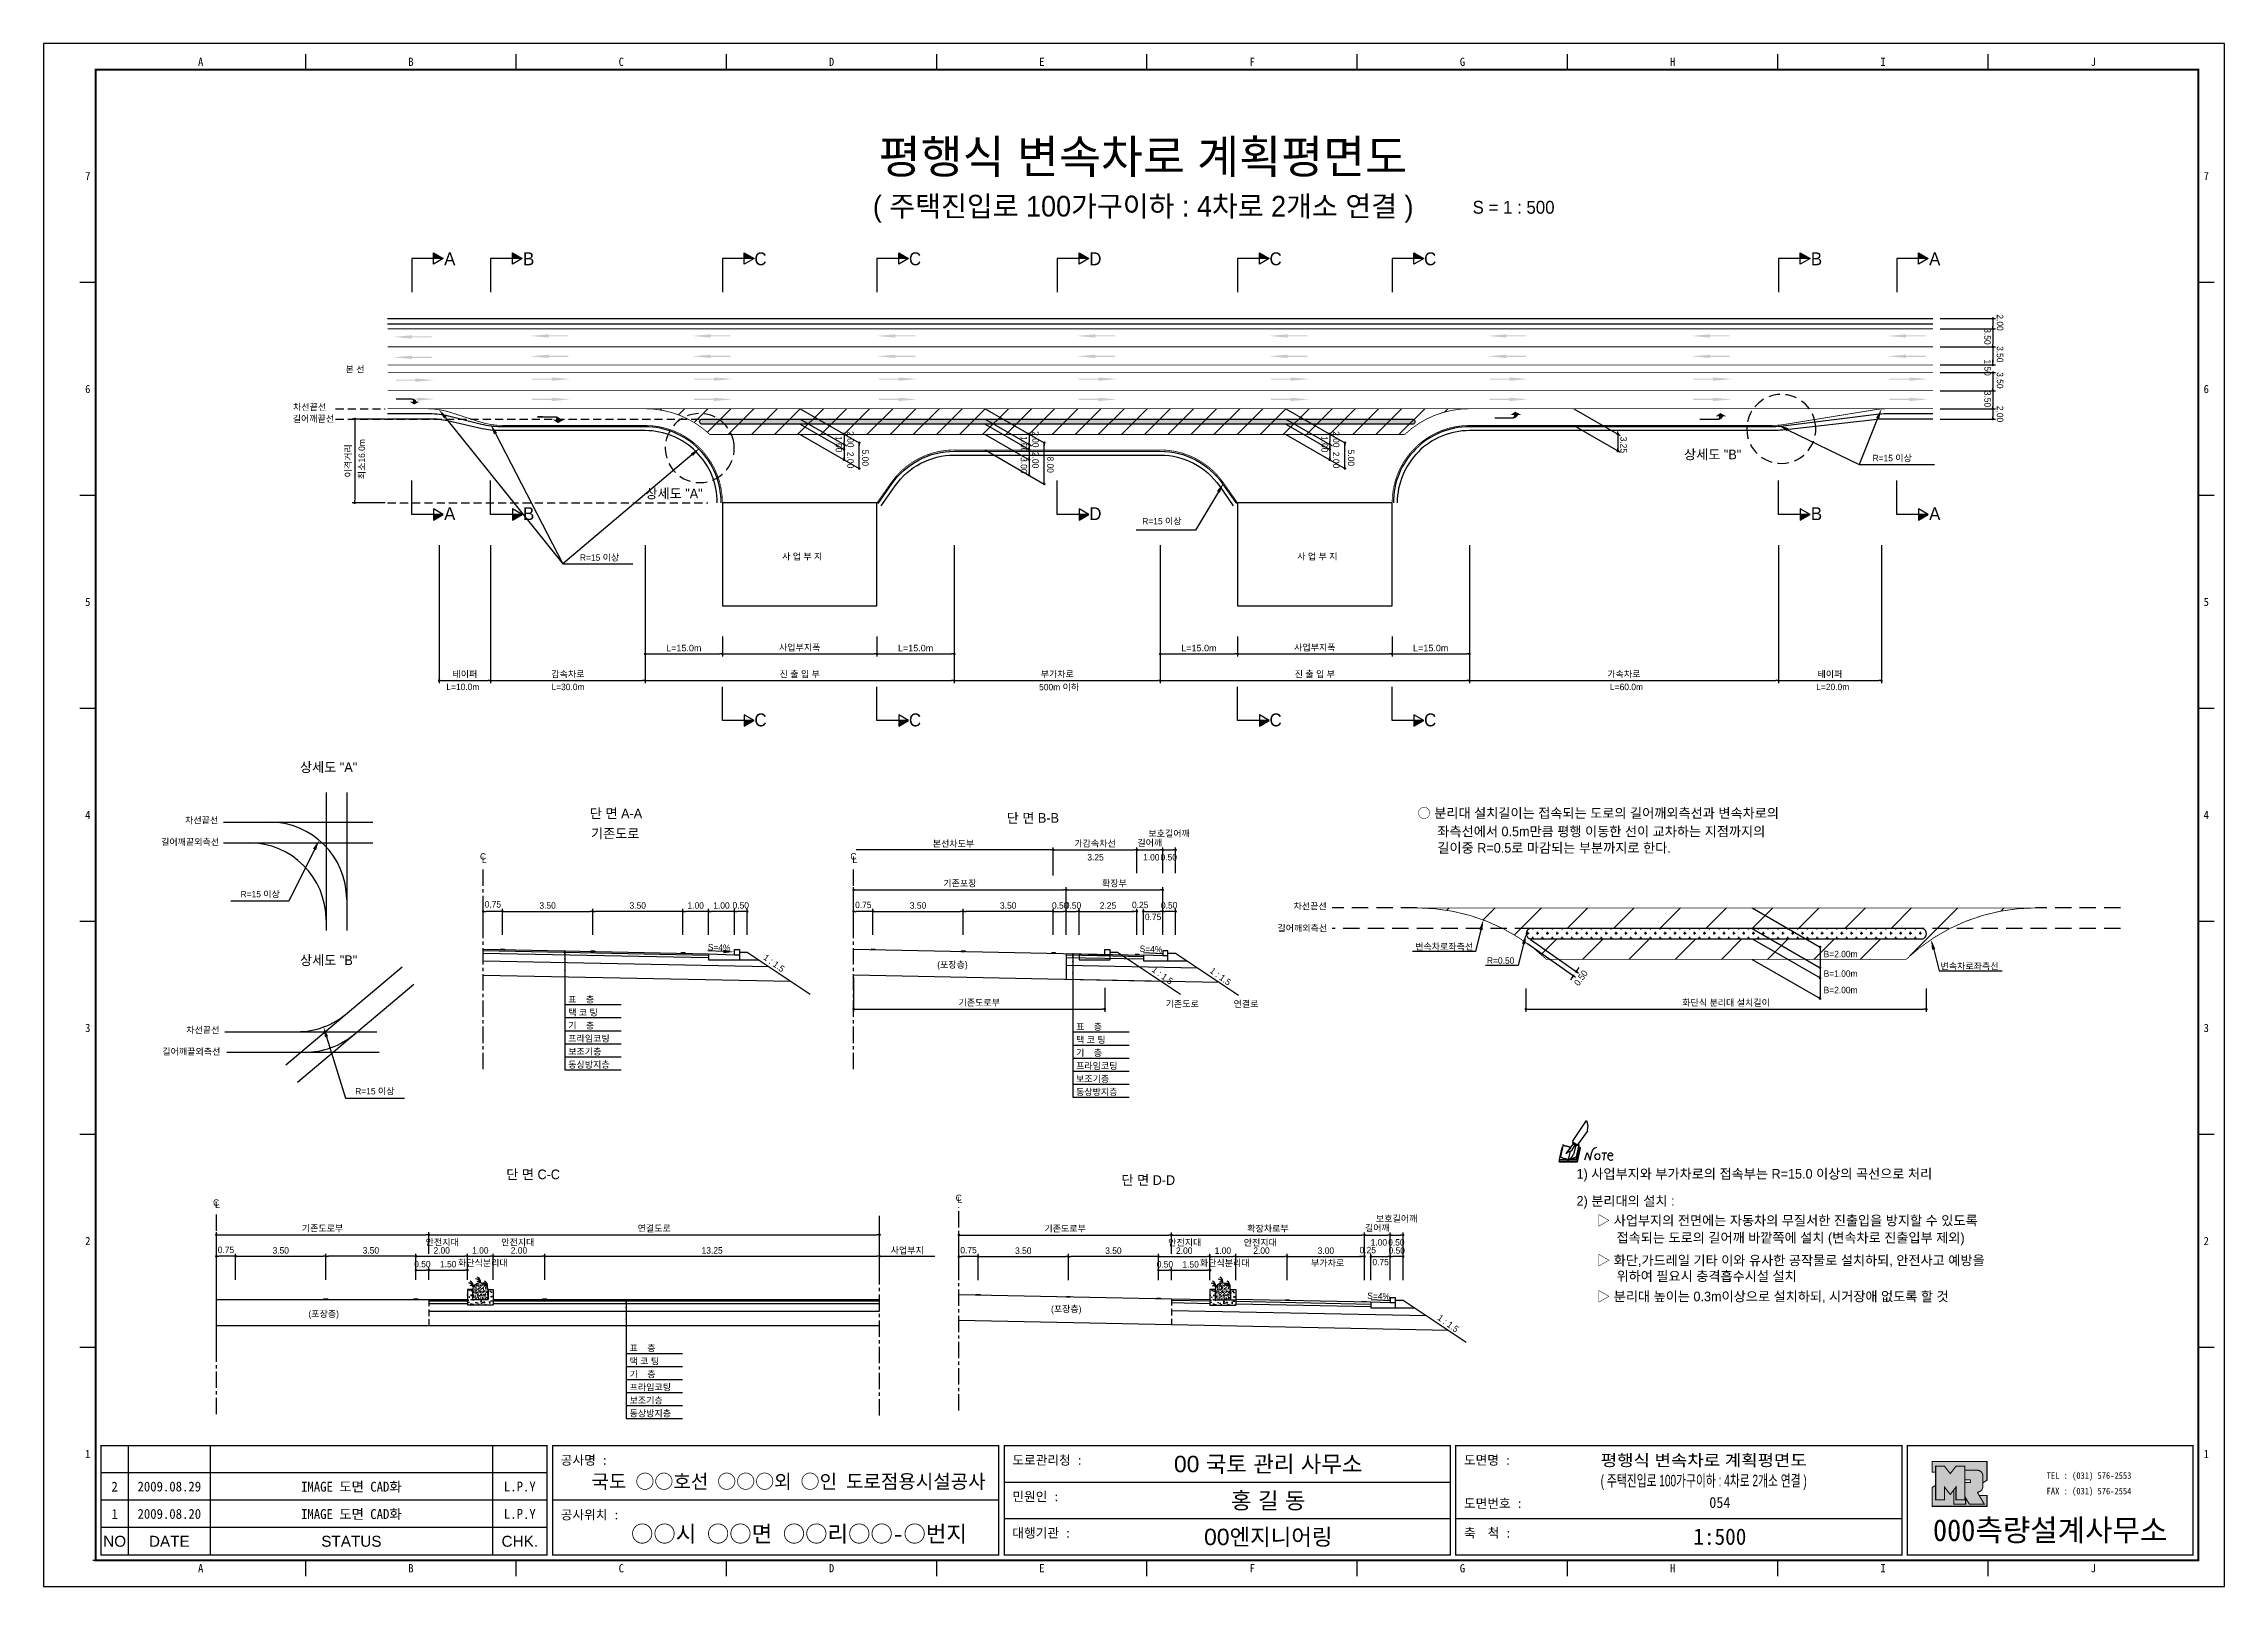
# Model space of a CAD drawing. Header units: millimetres. Extents: x 450 to 874, y -13 to 286.
import ezdxf
from ezdxf.enums import TextEntityAlignment as Align

# ---------------------------------------------------------------- set-up
doc = ezdxf.new("R2010")
doc.units = ezdxf.units.MM
doc.linetypes.add('CENTER', pattern=[50.8, 31.75, -6.35, 6.35, -6.35])
doc.linetypes.add('HIDDEN', pattern=[9.525, 6.35, -3.175])
for name, color, linetype in [('CC-GSTR-0004', 4, 'Continuous'), ('CM-LANE-0030', 30, 'Continuous'), ('CZ-DIMT-0002', 7, 'Continuous'), ('CZ-EXST-0002', 1, 'Continuous'), ('CZ-LIN1-0007', 7, 'Continuous'), ('CZ-LIN2-0003', 3, 'Continuous'), ('CZ-LINE-0001', 7, 'Continuous'), ('CZ-TEXT-BOX0', 7, 'Continuous'), ('TITLE', 7, 'Continuous')]:
    doc.layers.add(name, color=color, linetype=linetype)
doc.styles.add('견고딕', font='arial.ttf')
doc.styles.add('돋움', font='')
doc.styles.add('돋음체', font='')
doc.styles.get('돋움').set_extended_font_data('Dotum')
doc.styles.get('돋음체').set_extended_font_data('DotumChe')

msp = doc.modelspace()

# ---------------------------------------------------------------- texts
at = {"layer": 'CZ-DIMT-0002', "style": '돋움'}
for s, height, p in [('A', 2.5, (529.09, 244.73)), ('B', 2.5, (544.42, 244.73)), ('C', 2.5, (589.42, 244.73)), ('C', 2.5, (619.42, 244.73)), ('D', 2.5, (654.42, 244.73)), ('C', 2.5, (689.42, 244.73)), ('C', 2.5, (719.42, 244.73)), ('B', 2.5, (794.42, 244.73)), ('A', 2.5, (817.38, 244.73)), ('본 선', 1.25, (510.69, 223.28)), ('차선끝선', 1.25, (501.89, 215.96)), ('길어깨끝선', 1.25, (502.63, 213.7)), ('상세도 "B"', 1.875, (774.26, 206.77)), ('R=15 이상', 1.25, (809.12, 206.07)), ('상세도 "A"', 1.875, (572.63, 199.18)), ('A', 2.5, (529.09, 195.27)), ('B', 2.5, (544.42, 195.27)), ('D', 2.5, (654.42, 195.27)), ('B', 2.5, (794.42, 195.27)), ('A', 2.5, (817.38, 195.27)), ('R=15 이상', 1.25, (667.35, 193.82)), ('R=15 이상', 1.25, (558.18, 186.76)), ('사 업 부 지', 1.25, (597.52, 186.98)), ('사 업 부 지', 1.25, (697.52, 186.98)), ('L=10.0m', 1.25, (531.64, 161.65)), ('L=30.0m', 1.25, (552.05, 161.65)), ('500m 이하', 1.25, (647.4, 161.62)), ('L=60.0m', 1.25, (757.54, 161.65)), ('L=20.0m', 1.25, (797.58, 161.65)), ('C', 2.5, (589.42, 155.25)), ('C', 2.5, (619.42, 155.25)), ('C', 2.5, (689.42, 155.25)), ('C', 2.5, (719.42, 155.25)), ('차선끝선', 1.25, (480.93, 135.77)), ('길어깨끝외측선', 1.25, (478.69, 131.57)), ('C', 1.25, (535.55, 128.77)), ('L', 1.25, (535.81, 128.11)), ('C', 1.25, (607.46, 128.78)), ('L', 1.25, (607.72, 128.12)), ('R=15 이상', 1.25, (492.3, 121.44)), ('차선끝선', 1.25, (696.12, 119.11)), ('차선끝선', 1.25, (481.15, 95.08)), ('길어깨끝외측선', 1.25, (478.92, 90.89)), ('R=15 이상', 1.25, (514.55, 83.21)), ('C', 1.25, (483.74, 61.58)), ('L', 1.25, (484, 61.18)), ('C', 1.25, (627.89, 62.51)), ('L', 1.25, (628.15, 62.11))]:
    msp.add_text(s, height=height, dxfattribs=at).set_placement(p, align=Align.MIDDLE_CENTER)
for s, rotation, p in [('2.00', 270, (829.43, 233.95)), ('3.50', 270, (827, 231.26)), ('1.50', 270, (827, 225.21)), ('3.50', 270, (829.43, 227.79)), ('3.50', 270, (829.43, 222.73)), ('3.50', 270, (827, 219.12)), ('2.00', 270, (829.43, 216.2)), ('최소16.0m', 90, (512.63, 201.96))]:
    msp.add_text(s, height=1.25, rotation=rotation, dxfattribs=at).set_placement(p)
for s, p in [('○ 분리대 설치길이는 접속되는 도로의 길어깨외측선과 변속차로의', (716.97, 137.17)), ('좌측선에서 0.5m만큼 평행 이동한 선이 교차하는 지점까지의', (720.82, 133.61)), ('길이중 R=0.5로 마감되는 부분까지로 한다.', (720.82, 130.42)), ('1) 사업부지와 부가차로의 접속부는 R=15.0 이상의 곡선으로 처리', (747.84, 67.17)), ('2) 분리대의 설치 :', (747.84, 61.91)), ('▷ 사업부지의 전면에는 자동차의 무질서한 진출입을 방지할 수 있도록', (751.82, 58.11)), ('접속되는 도로의 길어깨 바깥쪽에 설치 (변속차로 진출입부 제외)', (755.6, 54.78)), ('▷ 화단,가드레일 기타 이와 유사한 공작물로 설치하되, 안전사고 예방을', (751.82, 50.38)), ('위하여 필요시 충격흡수시설 설치', (755.6, 47.31)), ('▷ 분리대 높이는 0.3m이상으로 설치하되, 시거장애 없도록 할 것', (751.82, 43.37))]:
    msp.add_text(s, height=1.875, dxfattribs=at).set_placement(p, align=Align.MIDDLE_LEFT)
for s, p in [('3.25', (652.87, 127.97)), ('1.00', (663.69, 127.97)), ('0.50', (667.08, 127.97)), ('길어깨외측선', (689.77, 114.2)), ('변속차로좌측선', (716.51, 110.64)), ('B=2.00m', (795.81, 109.19)), ('(포장층)', (623.73, 107.13)), ('R=0.50', (730.45, 107.92)), ('B=1.00m', (795.81, 105.4)), ('변속차로좌측선', (818.5, 106.84)), ('표    층', (552.09, 100.39)), ('B=2.00m', (795.81, 102.21)), ('택 코 팅', (552.09, 97.86)), ('기존도로', (668.07, 99.53)), ('연결로', (681.26, 99.53)), ('프라임코팅', (552.09, 92.8)), ('기    층', (552.09, 95.33)), ('표    층', (650.68, 95.08)), ('택 코 팅', (650.68, 92.55)), ('보조기층', (552.09, 90.27)), ('동상방지층', (552.09, 87.73)), ('기    층', (650.68, 90.02)), ('프라임코팅', (650.68, 87.49)), ('보조기층', (650.68, 84.96)), ('동상방지층', (650.68, 82.43)), ('안전지대', (524.41, 53.26)), ('안전지대', (539.08, 53.26)), ('사업부지', (614.69, 51.69)), ('안전지대', (668.56, 53.21)), ('안전지대', (683.23, 53.21)), ('1.00', (707.87, 53.24)), ('0.50', (711.27, 53.24)), ('화단식분리대', (530.68, 49.28)), ('화단식분리대', (674.71, 49.24)), ('부가차로', (696.29, 49.24)), ('(포장층)', (501.66, 39.37)), ('(포장층)', (645.81, 40.3)), ('표    층', (564, 32.72)), ('택 코 팅', (564, 30.18)), ('프라임코팅', (564, 25.12)), ('기    층', (564, 27.65)), ('보조기층', (564, 22.59)), ('동상방지층', (564, 20.06))]:
    msp.add_text(s, height=1.25, dxfattribs=at).set_placement(p)
for s, rotation, p in [('S=4%', 357.7094, (581.39, 111.09)), ('S=4%', 357.7094, (665.23, 110.77)), ('1 : 1.5', 323.8881, (592.05, 108.06)), ('1 : 1.5', 323.8881, (667.47, 105.68)), ('1 : 1.5', 323.8881, (678.72, 105.48)), ('S=4%', 357.7094, (709.42, 43.43)), ('1 : 1.5', 323.8881, (722.91, 38.14))]:
    msp.add_text(s, height=1.25, rotation=rotation, dxfattribs=at).set_placement(p, align=Align.MIDDLE_CENTER)
at = {"layer": 'CZ-DIMT-0002', "char_height": 1.25, "attachment_point": 5, "style": '돋움'}
for s, insert, rotation in [('1.00', (604.62, 208.74), 270), ('\\A1;2.00', (606.88, 209.7), 270), ('5.00', (609.77, 206.1), 270), ('1.00', (640.54, 208.74), 270), ('\\A1;2.00', (642.8, 209.7), 270), ('1.00', (698.91, 208.74), 270), ('\\A1;2.00', (701.17, 209.7), 270), ('5.00', (704.07, 206.1), 270), ('3.25', (756.98, 208.63), 270), ('2.00', (606.88, 205.67), 270), ('3.00', (640.54, 204.65), 270), ('2.00', (642.8, 205.67), 270), ('8.00', (645.69, 204.78), 270), ('2.00', (701.17, 205.67), 270), ('\\A1;0.50', (748.69, 105.17), 54.9032)]:
    msp.add_mtext(s, dxfattribs=dict(at, insert=insert, rotation=rotation))
at = {"layer": 'CZ-DIMT-0002', "insert": (626.88, 131.16), "char_height": 1.25, "attachment_point": 5, "style": '돋움'}
msp.add_mtext('본선차도부', dxfattribs=at)
at = {"layer": 'CZ-LINE-0001', "insert": (509.45, 205.52), "char_height": 1.25, "attachment_point": 5, "rotation": 90, "style": '돋움'}
msp.add_mtext('\\A1;이격거리', dxfattribs=at)
at = {"layer": 'CZ-LINE-0001', "char_height": 1.25, "attachment_point": 5, "style": '돋움'}
for s, insert in [('\\A1;{\\fArial|b0|i0|c0|p32;L=15.0m}', (574.53, 169.19)), ('\\A1;사업부지폭', (597.03, 169.24)), ('\\A1;{\\fArial|b0|i0|c0|p32;L=15.0m}', (619.53, 169.19)), ('\\A1;{\\fArial|b0|i0|c0|p32;L=15.0m}', (674.53, 169.19)), ('\\A1;사업부지폭', (697.03, 169.24)), ('\\A1;{\\fArial|b0|i0|c0|p32;L=15.0m}', (719.53, 169.19)), ('\\A1;테이퍼', (532.03, 164.07)), ('\\A1;감속차로', (552.03, 164.07)), ('\\A1;진 출 입 부', (597.03, 164.07)), ('\\A1;부가차로', (647.03, 164.07)), ('\\A1;진 출 입 부', (697.03, 164.07)), ('\\A1;가속차로', (757.03, 164.07)), ('\\A1;테이퍼', (797.03, 164.07)), ('\\A1;가감속차선', (654.38, 131.21)), ('\\A1;길어깨', (665, 131.34)), ('\\A1;보호길어깨', (668.75, 133.13)), ('\\A1;기존포장', (628.13, 123.47)), ('\\A1;확장부', (658.13, 123.47)), ('\\A1;0.75', (537.46, 119.45)), ('\\A1;3.50', (548.09, 119.23)), ('\\A1;3.50', (565.59, 119.23)), ('\\A1;1.00', (576.84, 119.23)), ('\\A1;1.00', (581.84, 119.23)), ('\\A1;0.50', (585.59, 119.26)), ('\\A1;0.75', (609.38, 119.34)), ('\\A1;3.50', (620, 119.23)), ('\\A1;3.50', (637.5, 119.23)), ('\\A1;0.50', (647.59, 119.24)), ('\\A1;0.50', (650.09, 119.24)), ('\\A1;2.25', (656.88, 119.23)), ('\\A1;0.25', (663.13, 119.34)), ('\\A1;0.50', (668.75, 119.26)), ('\\A1;0.75', (665.63, 117.02)), ('\\A1;기존도로부', (631.88, 100.33)), ('\\A1;화단식 분리대 설치길이', (776.87, 100.31)), ('\\A1;기존도로부', (504.4, 56.53)), ('\\A1;연결도로', (568.78, 56.52)), ('\\A1;기존도로부', (648.56, 56.48)), ('\\A1;확장차로{\\fGulimChe|b0|i0|c129|p32;부}', (687.93, 56.48)), ('\\A1;길어깨', (709.18, 56.61)), ('\\A1;보호길어깨', (712.93, 58.4)), ('\\A1;0.75', (485.65, 52.4)), ('\\A1;3.50', (496.28, 52.3)), ('\\A1;3.50', (513.78, 52.3)), ('\\A1;2.00', (527.53, 52.3)), ('\\A1;1.00', (535.03, 52.3)), ('\\A1;2.00', (542.53, 52.3)), ('\\A1;13.25', (580.03, 52.3)), ('\\A1;0.75', (629.81, 52.35)), ('\\A1;3.50', (640.43, 52.25)), ('\\A1;3.50', (657.93, 52.25)), ('\\A1;2.00', (671.68, 52.25)), ('\\A1;1.00', (679.18, 52.25)), ('\\A1;2.00', (686.68, 52.25)), ('\\A1;3.00', (699.18, 52.25)), ('\\A1;0.25', (707.31, 52.36)), ('\\A1;0.50', (712.93, 52.28)), ('\\A1;0.50', (523.78, 49.64)), ('\\A1;1.50', (528.78, 49.62)), ('\\A1;0.50', (667.93, 49.6)), ('\\A1;1.50', (672.93, 49.58)), ('\\A1;0.75', (709.81, 50.03))]:
    msp.add_mtext(s, dxfattribs=dict(at, insert=insert))
at = {"layer": 'CZ-TEXT-BOX0', "style": '돋움'}
for s, p in [('상세도 "A"', (505.57, 146.08)), ('단 면 A-A', (561.37, 137.1)), ('단 면 B-B', (642.29, 136.23)), ('기존도로', (561.22, 133.2)), ('상세도 "B"', (505.58, 108.62)), ('단 면 C-C', (545.27, 67.06)), ('단 면 D-D', (664.7, 65.95))]:
    msp.add_text(s, height=1.875, dxfattribs=at).set_placement(p, align=Align.MIDDLE_CENTER)
at = {"layer": 'TITLE', "color": 3, "linetype": 'Continuous', "style": '돋음체'}
for s, p in [('A', (480.74, 282.96)), ('B', (521.56, 282.96)), ('C', (562.39, 282.96)), ('D', (603.21, 282.96)), ('E', (644.04, 282.96)), ('F', (684.86, 282.96)), ('G', (725.69, 282.96)), ('H', (766.51, 282.96)), ('I', (807.34, 282.96)), ('J', (848.16, 282.96)), ('7', (458.82, 260.79)), ('7', (870.09, 260.79)), ('6', (458.82, 219.46)), ('6', (870.09, 219.46)), ('5', (458.82, 178.13)), ('5', (870.09, 178.13)), ('4', (458.82, 136.8)), ('4', (870.09, 136.8)), ('3', (458.82, 95.47)), ('3', (870.09, 95.47)), ('2', (458.82, 54.14)), ('2', (870.09, 54.14)), ('1', (458.82, 12.81)), ('1', (870.09, 12.81)), ('A', (480.74, -9.37)), ('B', (521.56, -9.37)), ('C', (562.39, -9.37)), ('D', (603.21, -9.37)), ('E', (644.04, -9.37)), ('F', (684.86, -9.37)), ('G', (725.69, -9.37)), ('H', (766.51, -9.37)), ('I', (807.34, -9.37)), ('J', (848.16, -9.37))]:
    msp.add_text(s, height=1.59, dxfattribs=at).set_placement(p, align=Align.MIDDLE)
at = {"layer": 'TITLE', "style": '돋움'}
for s, height, p in [('평행식 변속차로 계획평면도', 6.5, (663.66, 264.57)), ('( 주택진입로 100가구이하 : 4차로 2개소 연결 )', 4, (663.71, 254.94))]:
    msp.add_text(s, height=height, dxfattribs=at).set_placement(p, align=Align.MIDDLE_CENTER)
msp.add_text('S = 1 : 500', height=2.5, dxfattribs=at).set_placement((727.66, 254.73), align=Align.MIDDLE_LEFT)
at = {"layer": 'TITLE', "style": '돋음체'}
for s, p in [('공사명 : ', (550.65, 10.71)), ('도로관리청 :', (638.32, 10.71)), ('도면명 :', (725.99, 10.71)), ('민원인 :', (638.32, 3.64)), ('도면번호 :', (725.99, 2.32)), ('공사위치 :', (550.65, 0.1)), ('대행기관 :', (638.32, -3.43)), ('축  척 :', (725.99, -3.43))]:
    msp.add_text(s, height=1.804, dxfattribs=at).set_placement(p)
at = {"layer": 'TITLE', "color": 7, "linetype": 'Continuous'}
for s, height, style, p in [('00 국토 관리 사무소', 3.1832, '견고딕', (687.99, 10.89)), ('국도 ○○호선 ○○○외 ○인 도로점용시설공사', 2.7, '돋음체', (594.87, 7.5)), ('홍 길 동', 3.183, '견고딕', (687.99, 3.82)), ('○○시 ○○면 ○○리○○-○번지', 3.1832, '돋음체', (596.89, -2.66)), ('00엔지니어링', 3.183, '견고딕', (687.99, -3.26))]:
    msp.add_text(s, height=height, dxfattribs=dict(at, style=style)).set_placement(p, align=Align.MIDDLE)
at = {"layer": 'TITLE', "style": '돋움'}
for s, width, p, p2 in [('평행식 변속차로 계획평면도', 1.010039, (752.53, 10.46), (792.53, 10.46)), ('( 주택진입로 100가구이하 : 4차로 2개소 연결 )', 0.599507, (752.53, 6.51), (792.53, 6.51))]:
    msp.add_text(s, height=2.25, dxfattribs=dict(at, width=width)).set_placement(p, p2, align=Align.FIT)
at = {"layer": 'TITLE', "color": 180, "style": '돋음체'}
for s, p in [('TEL : (031) 576-2553', (839.1, 7.98)), ('FAX : (031) 576-2554', (839.1, 4.96))]:
    msp.add_text(s, height=1.2733, dxfattribs=at).set_placement(p)
at = {"layer": 'TITLE', "color": 1, "linetype": 'Continuous', "style": '돋음체'}
msp.add_text('2', height=1.91, dxfattribs=at).set_placement((464.04, 6.47), align=Align.MIDDLE)
at = {"layer": 'TITLE', "linetype": 'Continuous'}
for s, height, style, p in [('2009.08.29', 1.91, '돋음체', (474.65, 6.47)), ('L.P.Y', 1.91, '돋음체', (542.69, 6.47)), ('054', 2.122, '돋음체', (775.66, 3.38)), ('1', 1.91, '돋음체', (464.04, 1.16)), ('2009.08.20', 1.91, '돋음체', (474.65, 1.16)), ('L.P.Y', 1.91, '돋음체', (542.69, 1.16)), ('NO', 2.122, '견고딕', (464.04, -4.14)), ('DATE', 2.122, '견고딕', (474.65, -4.14)), ('STATUS', 2.122, '견고딕', (510, -4.14)), ('CHK.', 2.122, '견고딕', (542.69, -4.14)), ('1:500', 3.183, '돋음체', (775.66, -3.26))]:
    msp.add_text(s, height=height, dxfattribs=dict(at, style=style)).set_placement(p, align=Align.MIDDLE)
at = {"layer": 'TITLE', "style": '돋음체'}
for p in [(510, 6.47), (510, 1.16)]:
    msp.add_text('IMAGE 도면 CAD화', height=1.9099, dxfattribs=at).set_placement(p, align=Align.MIDDLE)
at = {"layer": 'TITLE', "color": 180, "style": '돋음체'}
msp.add_text('000측량설계사무소', height=4.244, dxfattribs=at).set_placement((839.79, -4.11), align=Align.CENTER)

# ---------------------------------------------------------------- blocks, each defined once
blk = doc.blocks.new('note')
for p, q in [((0.85, 3.5), (3.53, 7.57)), ((1.8, 2.79), (3.74, 5.46)), ((3.53, 7.57), (3.8, 6.64)), ((3.8, 6.64), (3.69, 5.72)), ((3.69, 5.72), (3.74, 5.46)), ((-1.24, 2.36), (-1.77, 0)), ((-1.77, 0), (1.77, 0)), ((-1.77, 0), (-1.77, -0.3)), ((-1.53, 0.52), (-1.55, 0.54)), ((-1.01, 2.9), (-1.53, 0.52)), ((-1.48, 0.48), (-1.53, 0.52)), ((-1.43, 0.44), (-1.48, 0.48)), ((-1.38, 0.41), (-1.43, 0.44)), ((-1.33, 0.4), (-1.38, 0.41)), ((-1.27, 0.37), (-1.33, 0.4)), ((-1.22, 0.35), (-1.27, 0.37)), ((-1.13, 2.36), (-1.24, 2.36)), ((-1.17, 0.33), (-1.22, 0.35)), ((-1.12, 0.32), (-1.17, 0.33)), ((-1.02, 0.25), (-1.12, 0.32)), ((-0.97, 0.22), (-1.02, 0.25)), ((-1, 2.9), (-1.01, 2.9)), ((-0.98, 2.85), (-1, 2.9)), ((-0.95, 2.8), (-0.98, 2.85)), ((-0.93, 0.21), (-0.97, 0.22)), ((-0.9, 2.75), (-0.95, 2.8)), ((-0.88, 0.19), (-0.93, 0.21)), ((-0.85, 2.72), (-0.9, 2.75)), ((-0.8, 0.18), (-0.88, 0.19)), ((-0.79, 2.69), (-0.85, 2.72)), ((-0.75, 0.17), (-0.8, 0.18)), ((-0.74, 2.68), (-0.79, 2.69)), ((-0.7, 0.16), (-0.75, 0.17)), ((-0.69, 2.65), (-0.74, 2.68)), ((-0.64, 0.15), (-0.7, 0.16)), ((-0.64, 2.65), (-0.69, 2.65)), ((-0.59, 2.63), (-0.64, 2.65)), ((-0.58, 0.14), (-0.64, 0.15)), ((-0.54, 2.62), (-0.59, 2.63)), ((-0.53, 0.13), (-0.58, 0.14)), ((-0.48, 2.61), (-0.54, 2.62)), ((-0.48, 0.12), (-0.53, 0.13)), ((-0.43, 2.61), (-0.48, 2.61)), ((-0.43, 0.11), (-0.48, 0.12)), ((0.75, 2.77), (-0.46, 1.16)), ((0.37, 2.24), (-0.46, 1.16)), ((-0.46, 1.16), (-0.08, 1.47)), ((-0.38, 2.59), (-0.43, 2.61)), ((-0.38, 0.08), (-0.43, 0.11)), ((-0.33, 2.59), (-0.38, 2.59)), ((-0.29, 0.06), (-0.38, 0.08)), ((-0.27, 2.58), (-0.33, 2.59)), ((-0.23, 0.05), (-0.29, 0.06)), ((-0.22, 2.57), (-0.27, 2.58)), ((-0.16, 0.04), (-0.23, 0.05)), ((-0.17, 2.56), (-0.22, 2.57)), ((-0.12, 2.55), (-0.17, 2.56)), ((-0.11, 0.03), (-0.16, 0.04)), ((-0.07, 2.53), (-0.12, 2.55)), ((-0.04, 0.02), (-0.11, 0.03)), ((-0.08, 1.47), (0.72, 1.75)), ((-0.01, 2.51), (-0.07, 2.53)), ((-0.05, -0.3), (-0.05, 0)), ((0, 0), (-0.04, 0.02)), ((0.04, 2.5), (-0.01, 2.51)), ((0.37, 1.63), (0, 0)), ((0, 0), (1.6, 0.53)), ((0, 0), (1.65, 0.18)), ((0, 0.01), (0.06, 0.04)), ((0, -0.3), (0, 0)), ((0.09, 2.48), (0.04, 2.5)), ((0.05, -0.3), (0.05, 0)), ((0.06, 0.04), (0.11, 0.07)), ((0.14, 2.48), (0.09, 2.48)), ((0.11, 0.07), (0.16, 0.09)), ((0.2, 2.47), (0.14, 2.48)), ((0.16, 0.09), (0.21, 0.12)), ((0.26, 2.43), (0.18, 2.46)), ((0.21, 0.12), (0.27, 0.14)), ((0.34, 2.4), (0.26, 2.43)), ((0.27, 0.14), (0.36, 0.19)), ((0.45, 2.37), (0.34, 2.4)), ((0.36, 0.19), (0.41, 0.22)), ((0.41, 0.22), (0.46, 0.27)), ((0.46, 0.27), (0.51, 0.3)), ((0.51, 0.3), (0.56, 0.34)), ((0.56, 0.34), (0.6, 0.4)), ((0.6, 0.4), (0.64, 0.45)), ((0.64, 0.45), (0.67, 0.51)), ((0.67, 0.51), (0.74, 0.58)), ((0.72, 1.75), (1.16, 2.53)), ((0.74, 0.58), (0.79, 0.63)), ((1, 3.1), (0.75, 2.77)), ((0.79, 0.63), (0.83, 0.68)), ((0.83, 0.68), (0.86, 0.73)), ((0.85, 3.5), (1.8, 2.79)), ((1, 3.4), (0.85, 3.21)), ((0.85, 3.21), (1.52, 2.71)), ((0.86, 0.73), (0.89, 0.79)), ((0.89, 0.84), (0.92, 0.89)), ((0.89, 0.79), (0.89, 0.84)), ((0.92, 0.89), (0.96, 0.95)), ((0.96, 0.95), (1.01, 0.97)), ((1.47, 2.74), (1.01, 0.97)), ((1.16, 2.53), (1.37, 2.82)), ((2.13, 2.84), (1.44, 2.63)), ((1.52, 2.71), (1.66, 2.9)), ((1.6, 0.53), (2.13, 2.84)), ((1.65, 0.18), (2.19, 2.48)), ((1.77, 0), (2.3, 2.36)), ((1.77, -0.3), (2.3, 2.07)), ((1.77, -0.38), (2.3, 1.99)), ((1.77, -0.44), (2.3, 1.93)), ((1.77, 0), (1.77, -0.3)), ((2.19, 2.48), (2.04, 2.47)), ((2.3, 2.36), (2.16, 2.36)), ((2.3, 2.36), (2.3, 2.07)), ((3.21, -0.08), (3.68, 1.4)), ((3.68, 1.4), (4.26, -0.14)), ((4.26, -0.14), (4.56, 1.44)), ((6.55, 1.34), (7.46, 1.34)), ((7.01, 1.34), (6.87, -0.11)), ((7.71, 0.77), (7.71, 0.55)), ((7.71, 0.77), (8.67, 0.77)), ((-1.77, -0.3), (1.77, -0.3)), ((-1.77, -0.43), (-1.77, -0.3)), ((-1.77, -0.37), (1.77, -0.37)), ((-1.77, -0.43), (1.77, -0.43))]:
    blk.add_line(p, q)
for centre, major_axis, start_param, end_param in [((0.4, 2.31), (0.0702, 0.0702), 3.283946, 6.425539), ((5.68, 1.23), (-0.806, 0.806), -0.591174, 0.597824), ((5.66, 0.58), (-0.378, 0.378), 3.926991, 10.210176), ((8.3, 0.49), (0.422, 0.422), 2.265602, 4.634911), ((8.19, 0.77), (-0.342, 0.342), 3.926991, 7.068583)]:
    blk.add_ellipse(centre, major_axis=major_axis, ratio=1, start_param=start_param, end_param=end_param)
blk = doc.blocks.new('_Dot')
at = {"color": 0, "linetype": 'ByBlock', "lineweight": -2}
blk.add_line((-0.5, 0), (-1, 0), dxfattribs=at)
at = {"color": 0, "linetype": 'ByBlock', "const_width": 0.5}
blk.add_lwpolyline([(-0.25, 0, 1), (0.25, 0, 1)], format="xyb", close=True, dxfattribs=at)

# ---------------------------------------------------------------- hatches: boundary and pattern name
at = {"layer": 'CM-LANE-0030'}
h = msp.add_hatch(dxfattribs=at)
h.set_pattern_fill('ANSI31', color=256, style=0)
h.set_pattern_definition([(45, (-1028.748, -0.339), (-2.245064, 2.245064), [])])
h.paths.add_polyline_path([(714.48, 210.64, -0.191871), (727.03, 215.64), (567.03, 215.64, -0.191871), (579.58, 210.64)])
h = msp.add_hatch(dxfattribs=at)
h.set_pattern_fill('ANSI31', color=256, scale=2, style=0)
h.set_pattern_definition([(45, (-562.972, 574.879), (-4.490128, 4.490128), [])])
h.paths.add_polyline_path([(811.82, 108.77, -0.191871), (836.92, 118.77), (716.92, 118.77, -0.191871), (742.02, 108.77)])
h.paths.add_polyline_path([(738.74, 112.77, 0.002096), (738.48, 112.95, -0.732581), (739.05, 114.77), (814.78, 114.77, -0.732581), (815.36, 112.95, 0.002096), (815.1, 112.77)], flags=16)
at = {"layer": 'CZ-EXST-0002'}
h = msp.add_hatch(dxfattribs=at)
h.set_pattern_fill('AR-CONC', color=256, scale=0.01, style=0)
h.set_pattern_definition([(50, (-575.589, 3525.5978), (1.8218467, -0.15939086), [0.1905, -2.0955]), (355, (-575.589, 3525.5978), (-0.3524283, 1.9105664), [0.1524, -1.6764]), (100.451, (-575.4371, 3525.5845), (1.469425, 1.7511669), [0.1619, -1.7809]), (46.1842, (-575.589, 3526.1058), (2.7107904, -0.4204233), [0.28575, -3.14325]), (96.6356, (-575.363, 3526.0708), (2.3740423, 2.4742556), [0.24285, -2.67135]), (351.184, (-575.589, 3526.1058), (2.374046, 2.4742512), [0.2286, -2.5146]), (21, (-575.335, 3525.9788), (1.5161488, -1.0226552), [0.1905, -2.0955]), (326, (-575.335, 3525.9788), (0.6180203, 1.8418797), [0.1524, -1.6764]), (71.4514, (-575.2086, 3525.8936), (2.1341649, 0.8192286), [0.1619, -1.7809]), (37.5, (-575.58896, 3525.5978), (0.03088603, 0.84555039), [0, -1.65608, 0, -1.7018, 0, -1.68275]), (7.5, (-575.589, 3525.5978), (0.66819663, 1.00180575), [0, -0.97028, 0, -1.61798, 0, -0.64135]), (327.5, (-576.1554, 3525.5978), (1.35590595, -0.05728744), [0, -0.635, 0, -1.9812, 0, -2.6289]), (317.5, (-576.4094, 3525.5978), (1.4812918, 0.2542649), [0, -0.8255, 0, -1.31572, 0, -1.8669])])
h.paths.add_polyline_path([(537.53, 41.75), (537.53, 44.75), (536.53, 44.75), (536.53, 42.75), (533.53, 42.75), (533.53, 44.75), (532.53, 44.75), (532.53, 41.75)])
h = msp.add_hatch(dxfattribs=at)
h.set_pattern_fill('AR-SAND', color=256, scale=0.01, style=0)
h.set_pattern_definition([(37.5, (-575.58896, 3525.5978), (-0.016000313, 0.489413237), [0, -0.38608, 0, -0.4318, 0, -0.41275]), (7.5, (-575.58896, 3525.5978), (0.44952328, 0.7168251), [0, -0.20828, 0, -0.34798, 0, -0.13335]), (327.5, (-575.90138, 3525.5978), (0.79099237, 0.001437185), [0, -0.127, 0, -0.4572, 0, -0.5969]), (317.5, (-575.9014, 3525.5978), (0.76355645, 0.22292932), [0, -0.0635, 0, -0.29972, 0, -0.3429])])
edge = h.paths.add_edge_path()
edge.add_ellipse((535.03, 44.75), major_axis=(-1.5, 0), ratio=0.829212, start_angle=180, end_angle=360)
edge.add_line((533.53, 44.75), (533.53, 42.75))
edge.add_line((533.53, 42.75), (536.53, 42.75))
edge.add_line((536.53, 42.75), (536.53, 44.75))
h = msp.add_hatch(dxfattribs=at)
h.set_pattern_fill('AR-CONC', color=256, scale=0.01, style=0)
h.set_pattern_definition([(50, (-431.4343, 3525.5525), (1.8218467, -0.15939086), [0.1905, -2.0955]), (355, (-431.4343, 3525.5525), (-0.3524283, 1.9105664), [0.1524, -1.6764]), (100.451, (-431.2825, 3525.5392), (1.469425, 1.7511669), [0.1619, -1.7809]), (46.1842, (-431.4343, 3526.0605), (2.7107904, -0.4204233), [0.28575, -3.14325]), (96.6356, (-431.2084, 3526.0254), (2.3740423, 2.4742556), [0.24285, -2.67135]), (351.184, (-431.4343, 3526.0605), (2.374046, 2.4742512), [0.2286, -2.5146]), (21, (-431.1803, 3525.9335), (1.5161488, -1.0226552), [0.1905, -2.0955]), (326, (-431.1803, 3525.9335), (0.6180203, 1.8418797), [0.1524, -1.6764]), (71.4514, (-431.054, 3525.8482), (2.1341649, 0.8192286), [0.1619, -1.7809]), (37.5, (-431.4343, 3525.55246), (0.03088603, 0.84555039), [0, -1.65608, 0, -1.7018, 0, -1.68275]), (7.5, (-431.4343, 3525.5525), (0.66819663, 1.00180575), [0, -0.97028, 0, -1.61798, 0, -0.64135]), (327.5, (-432.0007, 3525.55246), (1.35590595, -0.05728744), [0, -0.635, 0, -1.9812, 0, -2.6289]), (317.5, (-432.2547, 3525.5525), (1.4812918, 0.2542649), [0, -0.8255, 0, -1.31572, 0, -1.8669])])
h.paths.add_polyline_path([(681.68, 41.71), (681.68, 44.71), (680.68, 44.71), (680.68, 42.71), (677.68, 42.71), (677.68, 44.71), (676.68, 44.71), (676.68, 41.71)])
h = msp.add_hatch(dxfattribs=at)
h.set_pattern_fill('AR-SAND', color=256, scale=0.01, style=0)
h.set_pattern_definition([(37.5, (-431.43428, 3525.55246), (-0.016000313, 0.489413237), [0, -0.38608, 0, -0.4318, 0, -0.41275]), (7.5, (-431.4343, 3525.55246), (0.44952328, 0.7168251), [0, -0.20828, 0, -0.34798, 0, -0.13335]), (327.5, (-431.7467, 3525.55246), (0.79099237, 0.001437185), [0, -0.127, 0, -0.4572, 0, -0.5969]), (317.5, (-431.7467, 3525.55246), (0.76355645, 0.22292932), [0, -0.0635, 0, -0.29972, 0, -0.3429])])
edge = h.paths.add_edge_path()
edge.add_ellipse((679.18, 44.71), major_axis=(-1.5, 0), ratio=0.829212, start_angle=180, end_angle=360)
edge.add_line((677.68, 44.71), (677.68, 42.71))
edge.add_line((677.68, 42.71), (680.68, 42.71))
edge.add_line((680.68, 42.71), (680.68, 44.71))
at = {"layer": 'CZ-LIN1-0007'}
for points in [[(521.78, 229.89), (521.78, 229.68), (525.6, 229.68), (525.6, 229.46), (521.78, 229.46), (521.78, 229.25), (518.13, 229.57)], [(548.27, 230.08), (548.27, 229.87), (552.1, 229.87), (552.1, 229.66), (548.27, 229.66), (548.27, 229.44), (544.62, 229.76)], [(579.75, 230.08), (579.75, 229.87), (583.58, 229.87), (583.58, 229.66), (579.75, 229.66), (579.75, 229.44), (576.1, 229.76)], [(615.62, 230.08), (615.62, 229.87), (619.45, 229.87), (619.45, 229.66), (615.62, 229.66), (615.62, 229.44), (611.97, 229.76)], [(654.42, 230.08), (654.42, 229.87), (658.24, 229.87), (658.24, 229.66), (654.42, 229.66), (654.42, 229.44), (650.77, 229.76)], [(691.75, 230.08), (691.75, 229.87), (695.58, 229.87), (695.58, 229.66), (691.75, 229.66), (691.75, 229.44), (688.1, 229.76)], [(734.21, 230.08), (734.21, 229.87), (738.04, 229.87), (738.04, 229.66), (734.21, 229.66), (734.21, 229.44), (730.56, 229.76)], [(773.74, 230.08), (773.74, 229.87), (777.57, 229.87), (777.57, 229.66), (773.74, 229.66), (773.74, 229.44), (770.09, 229.76)], [(811.81, 230.08), (811.81, 229.87), (815.63, 229.87), (815.63, 229.66), (811.81, 229.66), (811.81, 229.44), (808.16, 229.76)], [(521.78, 225.93), (521.78, 225.72), (525.6, 225.72), (525.6, 225.5), (521.78, 225.5), (521.78, 225.29), (518.13, 225.61)], [(548.27, 226.13), (548.27, 225.91), (552.1, 225.91), (552.1, 225.7), (548.27, 225.7), (548.27, 225.48), (544.62, 225.8)], [(579.75, 226.13), (579.75, 225.91), (583.58, 225.91), (583.58, 225.7), (579.75, 225.7), (579.75, 225.48), (576.1, 225.8)], [(615.62, 226.13), (615.62, 225.91), (619.45, 225.91), (619.45, 225.7), (615.62, 225.7), (615.62, 225.48), (611.97, 225.8)], [(654.42, 226.13), (654.42, 225.91), (658.24, 225.91), (658.24, 225.7), (654.42, 225.7), (654.42, 225.48), (650.77, 225.8)], [(691.75, 226.13), (691.75, 225.91), (695.58, 225.91), (695.58, 225.7), (691.75, 225.7), (691.75, 225.48), (688.1, 225.8)], [(734.21, 226.13), (734.21, 225.91), (738.04, 225.91), (738.04, 225.7), (734.21, 225.7), (734.21, 225.48), (730.56, 225.8)], [(773.74, 226.13), (773.74, 225.91), (777.57, 225.91), (777.57, 225.7), (773.74, 225.7), (773.74, 225.48), (770.09, 225.8)], [(811.81, 226.13), (811.81, 225.91), (815.63, 225.91), (815.63, 225.7), (811.81, 225.7), (811.81, 225.48), (808.16, 225.8)], [(522.39, 221.51), (522.39, 221.3), (518.56, 221.3), (518.56, 221.09), (522.39, 221.08), (522.39, 220.87), (526.04, 221.19)], [(548.88, 221.71), (548.88, 221.49), (545.06, 221.49), (545.06, 221.28), (548.88, 221.28), (548.88, 221.06), (552.53, 221.39)], [(580.36, 221.71), (580.36, 221.49), (576.53, 221.49), (576.53, 221.28), (580.36, 221.28), (580.36, 221.06), (584.01, 221.39)], [(616.23, 221.71), (616.23, 221.49), (612.4, 221.49), (612.4, 221.28), (616.23, 221.28), (616.23, 221.06), (619.88, 221.39)], [(655.03, 221.71), (655.03, 221.49), (651.2, 221.49), (651.2, 221.28), (655.03, 221.28), (655.03, 221.06), (658.68, 221.39)], [(692.36, 221.71), (692.36, 221.49), (688.54, 221.49), (688.54, 221.28), (692.36, 221.28), (692.36, 221.06), (696.01, 221.39)], [(734.82, 221.71), (734.82, 221.49), (730.99, 221.49), (730.99, 221.28), (734.82, 221.28), (734.82, 221.06), (738.47, 221.39)], [(774.35, 221.71), (774.35, 221.49), (770.52, 221.49), (770.52, 221.28), (774.35, 221.28), (774.35, 221.06), (778, 221.39)], [(812.42, 221.71), (812.42, 221.49), (808.59, 221.49), (808.59, 221.28), (812.42, 221.28), (812.42, 221.06), (816.07, 221.39)], [(521.75, 217.63, -0.267976), (522.65, 217.02), (523.21, 217.02), (522.17, 216.45), (521.34, 217.02), (521.95, 217.02, 0.504994), (521.68, 217.39), (518.63, 217.41), (518.63, 217.65)], [(522.88, 217.8), (522.88, 217.61), (519.45, 217.61), (519.45, 217.42), (522.88, 217.42), (522.88, 217.22), (526.15, 217.51)], [(548.88, 217.77), (548.88, 217.56), (545.06, 217.56), (545.06, 217.34), (548.88, 217.34), (548.88, 217.13), (552.53, 217.45)], [(580.36, 217.77), (580.36, 217.56), (576.53, 217.56), (576.53, 217.34), (580.36, 217.34), (580.36, 217.13), (584.01, 217.45)], [(616.23, 217.77), (616.23, 217.56), (612.4, 217.56), (612.4, 217.34), (616.23, 217.34), (616.23, 217.13), (619.88, 217.45)], [(655.03, 217.77), (655.03, 217.56), (651.2, 217.56), (651.2, 217.34), (655.03, 217.34), (655.03, 217.13), (658.68, 217.45)], [(692.36, 217.77), (692.36, 217.56), (688.54, 217.56), (688.54, 217.34), (692.36, 217.34), (692.36, 217.13), (696.01, 217.45)], [(734.82, 217.77), (734.82, 217.56), (730.99, 217.56), (730.99, 217.34), (734.82, 217.34), (734.82, 217.13), (738.47, 217.45)], [(774.35, 217.77), (774.35, 217.56), (770.52, 217.56), (770.52, 217.34), (774.35, 217.34), (774.35, 217.13), (778, 217.45)], [(812.42, 217.77), (812.42, 217.56), (808.59, 217.56), (808.59, 217.34), (812.42, 217.34), (812.42, 217.13), (816.07, 217.45)], [(549.6, 214.18, -0.267976), (550.63, 213.5), (551.26, 213.5), (550.09, 212.84), (549.14, 213.49), (549.84, 213.49, 0.504994), (549.53, 213.91), (546.06, 213.93), (546.07, 214.2)], [(735.47, 213.72, 0.267976), (736.5, 214.41), (737.13, 214.41), (735.95, 215.06), (735.01, 214.42), (735.7, 214.41, -0.504994), (735.39, 213.99), (731.93, 213.97), (731.93, 213.7)], [(775.28, 213.45, 0.267976), (776.31, 214.14), (776.94, 214.14), (775.77, 214.8), (774.82, 214.15), (775.52, 214.14, -0.504994), (775.21, 213.73), (771.74, 213.71), (771.75, 213.43)], [(539.71, 110.66), (539.71, 110.79), (538.96, 110.8), (538.96, 110.68)], [(557.21, 110.31), (557.21, 110.44), (556.46, 110.45), (556.46, 110.33)], [(574.71, 109.96), (574.71, 110.09), (573.96, 110.1), (573.96, 109.98)], [(611.63, 110.67), (611.63, 110.79), (610.88, 110.81), (610.88, 110.68)], [(629.13, 110.32), (629.13, 110.44), (628.38, 110.46), (628.38, 110.33)], [(646.63, 109.97), (646.63, 110.09), (645.88, 110.11), (645.88, 109.98)], [(662.88, 109.64), (662.88, 109.77), (662.13, 109.78), (662.13, 109.66)], [(505.4, 42.75), (505.4, 42.88), (504.65, 42.88), (504.65, 42.75)], [(522.9, 42.75), (522.9, 42.88), (522.15, 42.88), (522.15, 42.75)], [(547.9, 42.75), (547.9, 42.88), (547.15, 42.88), (547.15, 42.75)], [(632.06, 43.6), (632.06, 43.72), (631.31, 43.74), (631.31, 43.61)], [(649.56, 43.25), (649.56, 43.37), (648.81, 43.39), (648.81, 43.26)], [(667.06, 42.9), (667.06, 43.02), (666.31, 43.04), (666.31, 42.91)], [(692.06, 42.6), (692.06, 42.72), (691.31, 42.74), (691.31, 42.61)], [(707.06, 42.3), (707.06, 42.42), (706.31, 42.44), (706.31, 42.31)]]:
    msp.add_hatch(color=256, dxfattribs=at).paths.add_polyline_path(points)
at = {"layer": 'CZ-LIN2-0003'}
h = msp.add_hatch(dxfattribs=at)
h.set_pattern_fill('CROSS', color=256, scale=0.075, style=0)
h.set_pattern_definition([(0, (-1028.74813, -0.3389), (0.47625, 0.47625), [0.238125, -0.714375]), (90, (-1028.62907, -0.45796), (-0.47625, 0.47625), [0.238125, -0.714375])])
h.paths.add_polyline_path([(715.96, 213.64), (578.1, 213.64, 0.732581), (577.81, 212.73, -0.002096), (577.94, 212.64), (716.12, 212.64, -0.002096), (716.25, 212.73, 0.732581)])
h = msp.add_hatch(dxfattribs=at)
h.set_pattern_fill('CROSS', color=256, scale=0.15, style=0)
h.set_pattern_definition([(0, (-562.972, 574.8789), (0.9525, 0.9525), [0.47625, -1.42875]), (90, (-562.7338, 574.6408), (-0.9525, 0.9525), [0.47625, -1.42875])])
h.paths.add_polyline_path([(739.05, 114.77, 0.732581), (738.48, 112.95, -0.002096), (738.74, 112.77), (815.1, 112.77, -0.002096), (815.36, 112.95, 0.732581), (814.78, 114.77)])
at = {"layer": 'CZ-LINE-0001'}
for points in [[(525.94, 245.91), (525.94, 244.81), (527.84, 244.81)], [(541.27, 245.91), (541.27, 244.81), (543.17, 244.81)], [(586.27, 245.91), (586.27, 244.81), (588.17, 244.81)], [(616.27, 245.91), (616.27, 244.81), (618.17, 244.81)], [(651.27, 245.91), (651.27, 244.81), (653.17, 244.81)], [(686.27, 245.91), (686.27, 244.81), (688.17, 244.81)], [(716.27, 245.91), (716.27, 244.81), (718.17, 244.81)], [(791.27, 245.91), (791.27, 244.81), (793.17, 244.81)], [(814.23, 245.91), (814.23, 244.81), (816.13, 244.81)], [(527.84, 195.14), (525.94, 195.14), (525.94, 194.04)], [(543.17, 195.14), (541.27, 195.14), (541.27, 194.04)], [(653.17, 195.14), (651.27, 195.14), (651.27, 194.04)], [(793.17, 195.14), (791.27, 195.14), (791.27, 194.04)], [(816.13, 195.14), (814.23, 195.14), (814.23, 194.04)], [(588.17, 155.12), (586.27, 155.12), (586.27, 154.02)], [(618.17, 155.12), (616.27, 155.12), (616.27, 154.02)], [(688.17, 155.12), (686.27, 155.12), (686.27, 154.02)], [(718.17, 155.12), (716.27, 155.12), (716.27, 154.02)]]:
    msp.add_hatch(color=256, dxfattribs=at).paths.add_polyline_path(points)
at = {"layer": 'TITLE', "ltscale": 150}
h = msp.add_hatch(color=8, dxfattribs=at)
edge = h.paths.add_edge_path()
edge.add_line((827.52, 11.34), (816.86, 11.34))
edge.add_line((816.86, 11.34), (816.86, 9.26))
edge.add_line((816.86, 9.26), (817.56, 9.26))
edge.add_line((817.56, 9.26), (817.56, 10.43))
edge.add_line((817.56, 10.43), (819.26, 10.43))
edge.add_line((819.26, 10.43), (820.39, 8.98))
edge.add_line((820.39, 8.98), (821.51, 10.43))
edge.add_line((821.51, 10.43), (823.21, 10.43))
edge.add_line((823.21, 10.43), (823.21, 9.64))
edge.add_line((823.21, 9.64), (825.64, 9.64))
edge.add_arc((825.64, 8.57), 1.07, 0, 90, ccw=False)
edge.add_line((826.71, 8.57), (826.71, 7.2))
edge.add_line((826.71, 7.2), (827.52, 7.71))
edge.add_line((827.52, 7.71), (827.52, 11.34))
h.paths.add_polyline_path([(821.07, 5.82), (820.39, 4.94), (819.26, 6.39), (819.26, 3.88), (817.56, 3.88), (817.56, 6.72), (816.86, 6.28), (816.86, 2.65), (827.52, 2.65), (827.52, 4.73), (826.03, 4.73), (826.98, 3.08), (824.08, 3.08), (823.38, 4.29), (823.38, 3.08), (821.07, 3.08)])
msp.add_hatch(color=5, dxfattribs=at).paths.add_polyline_path([(823.21, 10.43), (821.51, 10.43), (820.39, 8.98), (819.26, 10.43), (817.56, 10.43), (817.56, 3.88), (819.26, 3.88), (819.26, 6.39), (820.39, 4.94), (821.51, 6.39), (821.51, 3.88), (823.21, 3.88)])
h = msp.add_hatch(color=161, dxfattribs=at)
edge = h.paths.add_edge_path()
edge.add_arc((825.64, 8.57), 1.07, 360, 450)
edge.add_line((825.64, 9.64), (823.21, 9.64))
edge.add_line((823.21, 9.64), (823.21, 7.78))
edge.add_line((823.21, 7.78), (824.2, 7.78))
edge.add_arc((824.2, 7.67), 0.113, 0, 90, ccw=False)
edge.add_line((824.31, 7.67), (824.31, 7.36))
edge.add_arc((824.2, 7.36), 0.113, 270, 360, ccw=False)
edge.add_line((824.2, 7.25), (823.21, 7.25))
edge.add_line((823.21, 7.25), (823.21, 3.88))
edge.add_line((823.21, 3.88), (821.51, 3.88))
edge.add_line((821.51, 3.88), (821.51, 6.39))
edge.add_line((821.51, 6.39), (821.07, 5.82))
edge.add_line((821.07, 5.82), (821.07, 3.08))
edge.add_line((821.07, 3.08), (823.38, 3.08))
edge.add_line((823.38, 3.08), (823.38, 4.29))
edge.add_line((823.38, 4.29), (824.08, 3.08))
edge.add_line((824.08, 3.08), (826.98, 3.08))
edge.add_line((826.98, 3.08), (825.64, 5.4))
edge.add_arc((825.64, 6.46), 1.07, 270, 360)
edge.add_line((826.71, 6.46), (826.71, 8.57))

# ---------------------------------------------------------------- linework, layer by layer
at = {"color": 0, "linetype": 'ByBlock', "lineweight": -2}
for p, q in [((828.68, 232.89), (828.68, 232.64)), ((828.68, 231.39), (828.68, 231.64)), ((828.68, 230.89), (828.68, 230.64)), ((828.68, 227.89), (828.68, 228.14)), ((828.68, 227.39), (828.68, 227.14)), ((828.68, 224.39), (828.68, 224.64)), ((828.68, 224.39), (828.68, 224.64)), ((828.68, 222.39), (828.68, 222.14)), ((828.68, 222.39), (828.68, 222.14)), ((828.68, 219.39), (828.68, 219.64)), ((828.68, 218.89), (828.68, 218.64)), ((828.68, 215.89), (828.68, 216.14)), ((828.68, 215.39), (828.68, 215.14)), ((828.68, 213.89), (828.68, 214.14)), ((605.63, 210.49), (605.63, 210.24)), ((605.63, 208.99), (605.63, 209.24)), ((605.63, 208.49), (605.63, 208.24)), ((605.63, 207.99), (605.63, 208.24)), ((608.59, 208.78), (608.59, 208.53)), ((641.55, 210.49), (641.55, 210.24)), ((641.55, 208.99), (641.55, 209.24)), ((641.55, 208.49), (641.55, 208.24)), ((641.55, 207.99), (641.55, 208.24)), ((644.51, 208.78), (644.51, 208.53)), ((699.92, 210.49), (699.92, 210.24)), ((699.92, 208.99), (699.92, 209.24)), ((699.92, 208.49), (699.92, 208.24)), ((699.92, 207.99), (699.92, 208.24)), ((702.88, 208.78), (702.88, 208.53)), ((755.83, 210.99), (755.83, 211.24)), ((755.83, 210.49), (755.83, 210.24)), ((755.83, 207.74), (755.83, 207.99)), ((605.63, 205.99), (605.63, 206.24)), ((608.59, 204.28), (608.59, 204.53)), ((641.55, 205.99), (641.55, 206.24)), ((641.55, 202.99), (641.55, 203.24)), ((699.92, 205.99), (699.92, 206.24)), ((702.88, 204.28), (702.88, 204.53)), ((644.51, 201.28), (644.51, 201.53)), ((646, 130.02), (645.75, 130.02)), ((795.12, 110.92), (795.12, 110.67)), ((747.94, 106.61), (748.09, 106.81)), ((795.12, 106.92), (795.12, 106.67)), ((747.08, 105.38), (746.94, 105.18)), ((795.12, 105.42), (795.12, 105.67)), ((795.12, 101.42), (795.12, 101.67))]:
    msp.add_line(p, q, dxfattribs=at)
at = {"color": 0, "linetype": 'ByBlock', "const_width": 0.25}
for points in [[(828.68, 233.02, 1), (828.68, 233.27, 1)], [(828.68, 231.02, 1), (828.68, 231.27, 1)], [(828.68, 231.27, 1), (828.68, 231.02, 1)], [(828.68, 227.52, 1), (828.68, 227.77, 1)], [(828.68, 227.77, 1), (828.68, 227.52, 1)], [(828.68, 224.27, 1), (828.68, 224.02, 1)], [(828.68, 224.27, 1), (828.68, 224.02, 1)], [(828.68, 222.52, 1), (828.68, 222.77, 1)], [(828.68, 222.52, 1), (828.68, 222.77, 1)], [(828.68, 219.02, 1), (828.68, 219.27, 1)], [(828.68, 219.27, 1), (828.68, 219.02, 1)], [(828.68, 215.77, 1), (828.68, 215.52, 1)], [(828.68, 215.52, 1), (828.68, 215.77, 1)], [(828.68, 213.77, 1), (828.68, 213.52, 1)], [(605.63, 210.61, 1), (605.63, 210.86, 1)], [(605.63, 208.86, 1), (605.63, 208.61, 1)], [(605.63, 208.61, 1), (605.63, 208.86, 1)], [(605.63, 207.86, 1), (605.63, 207.61, 1)], [(608.59, 208.91, 1), (608.59, 209.16, 1)], [(641.55, 210.61, 1), (641.55, 210.86, 1)], [(641.55, 208.61, 1), (641.55, 208.86, 1)], [(641.55, 208.86, 1), (641.55, 208.61, 1)], [(641.55, 207.86, 1), (641.55, 207.61, 1)], [(644.51, 208.91, 1), (644.51, 209.16, 1)], [(699.92, 210.61, 1), (699.92, 210.86, 1)], [(699.92, 208.61, 1), (699.92, 208.86, 1)], [(699.92, 208.86, 1), (699.92, 208.61, 1)], [(699.92, 207.86, 1), (699.92, 207.61, 1)], [(702.88, 208.91, 1), (702.88, 209.16, 1)], [(755.83, 210.86, 1), (755.83, 210.61, 1)], [(755.83, 210.61, 1), (755.83, 210.86, 1)], [(755.83, 207.61, 1), (755.83, 207.36, 1)], [(605.63, 205.86, 1), (605.63, 205.61, 1)], [(608.59, 204.16, 1), (608.59, 203.91, 1)], [(641.55, 205.86, 1), (641.55, 205.61, 1)], [(699.92, 205.86, 1), (699.92, 205.61, 1)], [(702.88, 204.16, 1), (702.88, 203.91, 1)], [(641.55, 202.86, 1), (641.55, 202.61, 1)], [(644.51, 201.16, 1), (644.51, 200.91, 1)], [(646.13, 130.02, 1), (646.38, 130.02, 1)], [(795.12, 111.05, 1), (795.12, 111.3, 1)], [(747.87, 106.51, 1), (747.73, 106.3, 1)], [(795.12, 107.05, 1), (795.12, 107.3, 1)], [(747.15, 105.48, 1), (747.3, 105.69, 1)], [(795.12, 105.3, 1), (795.12, 105.05, 1)], [(795.12, 101.3, 1), (795.12, 101.05, 1)]]:
    msp.add_lwpolyline(points, format="xyb", close=True, dxfattribs=at)
at = {"layer": 'CC-GSTR-0004'}
for p, q in [((517.03, 233.14), (817.03, 233.14)), ((517.03, 232.14), (817.03, 232.14)), ((584.34, 110.67), (585.34, 110.67)), ((584.34, 109.67), (584.34, 110.67)), ((585.34, 110.67), (585.34, 108.67)), ((579.34, 109.87), (584.34, 109.67)), ((579.34, 109.87), (579.34, 108.67)), ((579.34, 108.67), (585.34, 108.67)), ((584.34, 109.67), (585.34, 109.67))]:
    msp.add_line(p, q, dxfattribs=at)
for points in [[(581.78, 197.39, 0.414214), (567.03, 212.14), (538.87, 212.14, -0.061321), (535.24, 212.59), (528.82, 214.2, 0.061321), (525.18, 214.64), (517.03, 214.64)], [(581.03, 197.39, 0.414214), (567.03, 211.39), (538.69, 211.39, -0.055385), (535.4, 211.76), (528.65, 213.28), (528.65, 213.28, 0.055385), (525.36, 213.64), (517.03, 213.64)], [(817.03, 214.64), (807.96, 214.64, 0.031099), (806.1, 214.53), (806.1, 214.53), (787.95, 212.26), (787.95, 212.26, -0.031099), (786.09, 212.14), (727.03, 212.14, 0.414214), (712.28, 197.39)], [(817.03, 213.64), (807.87, 213.64), (807.87, 213.64, 0.028015), (806.19, 213.55), (806.19, 213.55), (787.86, 211.49, -0.028015), (786.19, 211.39), (786.19, 211.39), (727.03, 211.39, 0.414214), (713.03, 197.39)], [(612.23, 197.25), (614.93, 201.09, -0.245085), (627.03, 207.39), (667.03, 207.39, -0.245085), (679.12, 201.09), (681.82, 197.25)], [(612.85, 196.82), (615.55, 200.66, -0.245113), (627.03, 206.64), (667.03, 206.64, -0.245113), (678.51, 200.66), (681.21, 196.82)]]:
    msp.add_lwpolyline(points, format="xyb", dxfattribs=at)
for points in [[(668.5, 109.47), (667.5, 109.47), (663.75, 109.62), (663.75, 108.47), (668.5, 108.47), (668.5, 110.47), (667.5, 110.47), (667.5, 109.47)], [(712.68, 42.13), (711.68, 42.13), (707.93, 42.28), (707.93, 41.13), (712.68, 41.13), (712.68, 43.13), (711.68, 43.13), (711.68, 42.13)]]:
    msp.add_lwpolyline(points, dxfattribs=at)
at = {"layer": 'CM-LANE-0030', "const_width": 0.15}
for points in [[(517.03, 224.14), (817.03, 224.14)], [(517.03, 222.64), (817.03, 222.64)]]:
    msp.add_lwpolyline(points, dxfattribs=at)
for points in [[(579.58, 210.64, 0.191871), (567.03, 215.64), (727.03, 215.64, 0.191871), (714.48, 210.64)], [(716.92, 118.77), (836.92, 118.77, 0.191871), (811.82, 108.77), (742.02, 108.77, 0.191871)]]:
    msp.add_lwpolyline(points, format="xyb", close=True, dxfattribs=at)
at = {"layer": 'CZ-EXST-0002', "color": 30}
msp.add_line((627.03, 215.64), (627.03, 215.64), dxfattribs=at)
at = {"layer": 'CZ-EXST-0002'}
for p, q in [((505.09, 141.17), (505.09, 114.39)), ((509.08, 141.17), (509.08, 114.39)), ((485.2, 135.43), (514.15, 135.43)), ((485.2, 131.41), (514.15, 131.41)), ((607.5, 110.75), (651.25, 109.87)), ((656.25, 109.67), (656.25, 110.67)), ((656.25, 110.67), (657.25, 110.67)), ((657.25, 110.67), (657.25, 108.67)), ((657.25, 110.17), (658.75, 110.17)), ((658.75, 110.17), (670.95, 102.04)), ((497.3, 88.32), (519.85, 107.31)), ((651.25, 109.87), (651.25, 108.67)), ((651.25, 109.87), (656.25, 109.67)), ((651.25, 108.67), (657.25, 108.67)), ((656.25, 109.67), (657.25, 109.67)), ((499.51, 84.95), (522.11, 103.98)), ((607.5, 105.75), (667.18, 104.55)), ((485.43, 94.75), (514.91, 94.75)), ((485.84, 90.75), (515.39, 90.75)), ((483.78, 42.75), (525.03, 42.75)), ((669.18, 42.86), (627.93, 43.68)), ((669.18, 37.86), (627.93, 38.68)), ((483.78, 37.75), (525.03, 37.75))]:
    msp.add_line(p, q, dxfattribs=at)
at = {"layer": 'CZ-LIN1-0007'}
for p, q in [((538.96, 110.8), (539.71, 110.79)), ((538.96, 110.68), (539.71, 110.66)), ((539.71, 110.79), (539.71, 110.66)), ((556.46, 110.45), (557.21, 110.44)), ((556.46, 110.33), (557.21, 110.31)), ((557.21, 110.44), (557.21, 110.31)), ((573.96, 110.1), (574.71, 110.09)), ((574.71, 110.09), (574.71, 109.96)), ((610.88, 110.81), (611.63, 110.79)), ((610.88, 110.68), (611.63, 110.67)), ((611.63, 110.79), (611.63, 110.67)), ((628.38, 110.46), (629.13, 110.44)), ((628.38, 110.33), (629.13, 110.32)), ((629.13, 110.44), (629.13, 110.32)), ((645.88, 110.11), (646.63, 110.09)), ((646.63, 110.09), (646.63, 109.97)), ((573.96, 109.98), (574.71, 109.96)), ((645.88, 109.98), (646.63, 109.97)), ((662.13, 109.78), (662.88, 109.77)), ((662.13, 109.66), (662.88, 109.64)), ((662.88, 109.77), (662.88, 109.64)), ((504.65, 42.88), (505.4, 42.88)), ((504.65, 42.75), (504.65, 42.88)), ((505.4, 42.75), (504.65, 42.75)), ((505.4, 42.88), (505.4, 42.75)), ((522.15, 42.88), (522.9, 42.88)), ((522.15, 42.75), (522.15, 42.88)), ((522.9, 42.75), (522.15, 42.75)), ((522.9, 42.88), (522.9, 42.75)), ((547.15, 42.75), (547.15, 42.88)), ((547.15, 42.88), (547.9, 42.88)), ((547.9, 42.75), (547.15, 42.75)), ((547.9, 42.88), (547.9, 42.75)), ((631.31, 43.61), (631.31, 43.74)), ((631.31, 43.74), (632.06, 43.72)), ((632.06, 43.6), (631.31, 43.61)), ((632.06, 43.72), (632.06, 43.6)), ((648.81, 43.39), (649.56, 43.37)), ((648.81, 43.26), (648.81, 43.39)), ((649.56, 43.25), (648.81, 43.26)), ((649.56, 43.37), (649.56, 43.25)), ((666.31, 42.91), (666.31, 43.04)), ((666.31, 43.04), (667.06, 43.02)), ((667.06, 42.9), (666.31, 42.91)), ((667.06, 43.02), (667.06, 42.9)), ((691.31, 42.61), (691.31, 42.74)), ((691.31, 42.74), (692.06, 42.72)), ((692.06, 42.6), (691.31, 42.61)), ((692.06, 42.72), (692.06, 42.6)), ((706.31, 42.44), (707.06, 42.42)), ((706.31, 42.31), (706.31, 42.44)), ((707.06, 42.42), (707.06, 42.3)), ((707.06, 42.3), (706.31, 42.31))]:
    msp.add_line(p, q, dxfattribs=at)
at = {"layer": 'CZ-LIN1-0007', "const_width": 0.15}
for points in [[(517.03, 231.14), (817.03, 231.14)], [(545.84, 215.64), (567.03, 215.64)], [(727.03, 215.64), (767.63, 215.64)]]:
    msp.add_lwpolyline(points, dxfattribs=at)
at = {"layer": 'CZ-LIN1-0007', "linetype": 'HIDDEN', "const_width": 0.15}
for points in [[(517.03, 227.64), (817.03, 227.64)], [(517.03, 219.14), (817.03, 219.14)], [(524.65, 215.64), (545.84, 215.64)], [(808.24, 215.64), (767.63, 215.64)]]:
    msp.add_lwpolyline(points, dxfattribs=at)
at = {"layer": 'CZ-LIN1-0007', "const_width": 0.15}
for points in [[(582.03, 197.39, 0.414214), (567.03, 212.39), (539.4, 212.39), (539.4, 212.39, -0.07872), (534.77, 213.13), (534.77, 213.13), (529.29, 214.91), (529.29, 214.91, 0.07872), (524.65, 215.64), (524.65, 215.64), (517.03, 215.64)], [(817.03, 215.64), (808.24, 215.64, 0.040295), (805.83, 215.45), (805.83, 215.45), (788.22, 212.59), (788.22, 212.59, -0.040295), (785.82, 212.39), (785.82, 212.39), (727.03, 212.39, 0.414214), (712.03, 197.39)], [(612.03, 197.39), (614.73, 201.23, -0.245076), (627.03, 207.64), (667.03, 207.64, -0.245076), (679.33, 201.23), (682.03, 197.39)]]:
    msp.add_lwpolyline(points, format="xyb", dxfattribs=at)
at = {"layer": 'CZ-LIN2-0003'}
for p, q in [((535.59, 110.74), (579.34, 109.87)), ((535.59, 110.49), (579.34, 109.62)), ((585.34, 110.17), (586.84, 110.17)), ((586.84, 110.17), (599.04, 102.03)), ((535.59, 109.99), (579.34, 109.12)), ((535.59, 108.49), (591.01, 107.39)), ((585.34, 108.67), (589.09, 108.67)), ((648.75, 109.92), (648.75, 104.92)), ((648.75, 109.92), (663.75, 109.62)), ((648.75, 109.67), (663.75, 109.37)), ((648.75, 109.17), (663.75, 108.87)), ((648.75, 107.67), (674.21, 107.16)), ((668.5, 109.97), (670, 109.97)), ((668.5, 108.47), (672.25, 108.47)), ((670, 109.97), (682.2, 101.84)), ((535.59, 105.74), (595.27, 104.55)), ((648.75, 104.92), (678.47, 104.33)), ((525.03, 42.75), (532.53, 42.75)), ((525.03, 42.5), (532.53, 42.5)), ((533.53, 44.75), (532.53, 44.75)), ((532.53, 44.75), (532.53, 41.75)), ((533.53, 44.75), (533.53, 42.75)), ((533.53, 42.75), (536.53, 42.75)), ((536.53, 44.75), (537.53, 44.75)), ((536.53, 44.75), (536.53, 42.75)), ((537.53, 44.75), (537.53, 41.75)), ((537.53, 42.75), (612.53, 42.75)), ((537.53, 42.5), (612.53, 42.5)), ((676.68, 42.71), (669.18, 42.86)), ((676.68, 42.46), (669.18, 42.61)), ((677.68, 44.71), (676.68, 44.71)), ((676.68, 44.71), (676.68, 41.71)), ((677.68, 44.71), (677.68, 42.71)), ((677.68, 42.71), (680.68, 42.71)), ((680.68, 44.71), (681.68, 44.71)), ((680.68, 44.71), (680.68, 42.71)), ((680.68, 42.71), (681.68, 42.71)), ((681.68, 44.71), (681.68, 41.71)), ((707.93, 42.28), (681.68, 42.81)), ((707.93, 41.83), (681.68, 42.36)), ((712.68, 42.63), (714.18, 42.63)), ((714.18, 42.63), (726.39, 34.5)), ((525.03, 42), (532.53, 42)), ((525.03, 40.5), (612.53, 40.5)), ((532.53, 41.75), (537.53, 41.75)), ((537.53, 42), (612.53, 42)), ((676.68, 41.96), (669.18, 42.11)), ((718.71, 39.62), (669.18, 40.61)), ((676.68, 41.71), (681.68, 41.71)), ((707.93, 41.33), (681.68, 41.86)), ((712.68, 41.13), (716.43, 41.13)), ((525.03, 37.75), (612.53, 37.75)), ((722.96, 36.78), (669.18, 37.86))]:
    msp.add_line(p, q, dxfattribs=at)
for points in [[(577.81, 212.73, -0.732581), (578.1, 213.64), (715.96, 213.64, -0.732581), (716.25, 212.73, 0.002096), (716.12, 212.64), (577.94, 212.64, 0.002096)], [(815.1, 112.77, -0.002096), (815.36, 112.95, 0.732581), (814.78, 114.77), (739.05, 114.77, 0.732581), (738.48, 112.95, -0.002096), (738.74, 112.77)]]:
    msp.add_lwpolyline(points, format="xyb", close=True, dxfattribs=at)
for points in [[(612.03, 197.39), (582.03, 197.39), (582.03, 177.39), (612.03, 177.39)], [(712.03, 197.39), (682.03, 197.39), (682.03, 177.39), (712.03, 177.39)]]:
    msp.add_lwpolyline(points, close=True, dxfattribs=at)
for centre, radius, start, end in [((490.09, 116.41), 15, 0, 90), ((494.08, 120.43), 15, 0, 90), ((499.46, 109.75), 15, 270, 310.097), ((500.92, 105.75), 15, 270, 310.097), ((534.16, 45.88), 0.88, 7.8639, 92.7752), ((534.05, 46.22), 1, 347.1802, 67.3267), ((678.31, 45.83), 0.88, 7.8639, 92.7752), ((678.2, 46.17), 1, 347.1802, 67.3267), ((532.76, 45.09), 0.88, 7.8639, 92.7752), ((533.22, 45.06), 0.44, 19.771, 124.0366), ((532.66, 45.43), 1, 347.1802, 67.3267), ((534.62, 45.85), 0.44, 19.771, 124.0366), ((535.55, 45.09), 0.88, 7.8639, 92.7752), ((536.01, 45.06), 0.44, 19.771, 124.0366), ((535.44, 45.43), 1, 347.1802, 67.3267), ((676.92, 45.05), 0.88, 7.8639, 92.7752), ((677.38, 45.02), 0.44, 19.771, 124.0366), ((676.81, 45.39), 1, 347.1802, 67.3267), ((678.77, 45.8), 0.44, 19.771, 124.0366), ((679.71, 45.05), 0.88, 7.8639, 92.7752), ((680.16, 45.02), 0.44, 19.771, 124.0366), ((679.6, 45.39), 1, 347.1802, 67.3267)]:
    msp.add_arc(centre, radius, start, end, dxfattribs=at)
for centre in [(535.03, 44.75), (679.18, 44.71)]:
    msp.add_ellipse(centre, major_axis=(-1.5, 0), ratio=0.829212, start_param=3.141593, end_param=6.283185, dxfattribs=at)
at = {"layer": 'CZ-LINE-0001'}
for p, q in [((525.94, 243.71), (525.94, 245.91)), ((525.94, 245.91), (527.84, 244.81)), ((541.27, 243.71), (541.27, 245.91)), ((541.27, 245.91), (543.17, 244.81)), ((586.27, 243.71), (586.27, 245.91)), ((586.27, 245.91), (588.17, 244.81)), ((616.27, 243.71), (616.27, 245.91)), ((616.27, 245.91), (618.17, 244.81)), ((651.27, 243.71), (651.27, 245.91)), ((651.27, 245.91), (653.17, 244.81)), ((686.27, 243.71), (686.27, 245.91)), ((686.27, 245.91), (688.17, 244.81)), ((716.27, 243.71), (716.27, 245.91)), ((716.27, 245.91), (718.17, 244.81)), ((791.27, 243.71), (791.27, 245.91)), ((791.27, 245.91), (793.17, 244.81)), ((814.23, 243.71), (814.23, 245.91)), ((814.23, 245.91), (816.13, 244.81)), ((527.84, 244.81), (521.7, 244.81)), ((521.7, 244.81), (521.7, 238.27)), ((527.84, 244.81), (525.94, 243.71)), ((543.17, 244.81), (537.03, 244.81)), ((537.03, 244.81), (537.03, 238.27)), ((543.17, 244.81), (541.27, 243.71)), ((588.17, 244.81), (582.03, 244.81)), ((582.03, 244.81), (582.03, 238.27)), ((588.17, 244.81), (586.27, 243.71)), ((618.17, 244.81), (612.03, 244.81)), ((612.03, 244.81), (612.03, 238.27)), ((618.17, 244.81), (616.27, 243.71)), ((653.17, 244.81), (647.03, 244.81)), ((647.03, 244.81), (647.03, 238.27)), ((653.17, 244.81), (651.27, 243.71)), ((688.17, 244.81), (682.03, 244.81)), ((682.03, 244.81), (682.03, 238.27)), ((688.17, 244.81), (686.27, 243.71)), ((718.17, 244.81), (712.03, 244.81)), ((712.03, 244.81), (712.03, 238.27)), ((718.17, 244.81), (716.27, 243.71)), ((793.17, 244.81), (787.03, 244.81)), ((787.03, 244.81), (787.03, 238.27)), ((793.17, 244.81), (791.27, 243.71)), ((816.13, 244.81), (809.99, 244.81)), ((809.99, 244.81), (809.99, 238.27)), ((816.13, 244.81), (814.23, 243.71)), ((818.45, 233.14), (829.18, 233.14)), ((818.45, 231.14), (829.18, 231.14)), ((818.45, 231.14), (829.18, 231.14)), ((828.68, 232.64), (828.68, 231.64)), ((828.68, 230.64), (828.68, 228.14)), ((818.45, 227.64), (829.18, 227.64)), ((818.45, 227.64), (829.18, 227.64)), ((828.68, 227.14), (828.68, 224.64)), ((828.68, 224.64), (828.68, 225.14)), ((818.45, 224.14), (829.18, 224.14)), ((818.45, 224.14), (829.18, 224.14)), ((818.45, 222.64), (829.18, 222.64)), ((818.45, 222.64), (829.18, 222.64)), ((828.68, 222.14), (828.68, 221.64)), ((828.68, 222.14), (828.68, 219.64)), ((818.45, 219.14), (829.18, 219.14)), ((818.45, 219.14), (829.18, 219.14)), ((828.68, 218.64), (828.68, 216.14)), ((516.53, 213.64), (510.15, 213.64)), ((510.65, 213.14), (510.65, 197.89)), ((597.13, 215.64), (608.59, 209.03)), ((597.13, 213.64), (606.13, 208.45)), ((597.13, 212.64), (605.63, 207.74)), ((633.06, 215.64), (644.51, 209.03)), ((633.06, 213.64), (642.05, 208.45)), ((633.06, 212.64), (641.55, 207.74)), ((691.43, 215.64), (702.88, 209.03)), ((691.43, 213.64), (700.42, 208.45)), ((691.43, 212.64), (699.92, 207.74)), ((747.33, 215.64), (756.33, 210.45)), ((747.33, 212.39), (756.33, 207.2)), ((818.45, 215.64), (829.18, 215.64)), ((818.45, 215.64), (829.18, 215.64)), ((818.45, 213.64), (829.18, 213.64)), ((828.68, 215.14), (828.68, 214.14)), ((597.13, 210.64), (608.59, 204.03)), ((605.63, 210.24), (605.63, 209.24)), ((605.63, 208.24), (605.63, 205.74)), ((608.59, 204.03), (608.59, 209.03)), ((633.06, 210.64), (641.55, 205.74)), ((633.06, 207.64), (644.51, 201.03)), ((641.55, 210.24), (641.55, 209.24)), ((641.55, 208.24), (641.55, 202.74)), ((644.51, 201.03), (644.51, 209.03)), ((691.43, 210.64), (702.88, 204.03)), ((699.92, 210.24), (699.92, 209.24)), ((699.92, 208.24), (699.92, 205.74)), ((702.88, 204.03), (702.88, 209.03)), ((755.83, 210.24), (755.83, 207.23)), ((802.7, 204.82), (817.33, 204.82)), ((521.7, 195.14), (521.7, 201.68)), ((537.03, 195.14), (537.03, 201.68)), ((647.03, 195.14), (647.03, 201.68)), ((787.03, 195.14), (787.03, 201.68)), ((809.99, 195.14), (809.99, 201.68)), ((516.53, 197.39), (510.15, 197.39)), ((527.84, 195.14), (521.7, 195.14)), ((527.84, 195.14), (525.94, 196.24)), ((525.94, 196.24), (525.94, 194.04)), ((525.94, 194.04), (527.84, 195.14)), ((543.17, 195.14), (537.03, 195.14)), ((543.17, 195.14), (541.27, 196.24)), ((541.27, 196.24), (541.27, 194.04)), ((541.27, 194.04), (543.17, 195.14)), ((653.17, 195.14), (647.03, 195.14)), ((653.17, 195.14), (651.27, 196.24)), ((651.27, 196.24), (651.27, 194.04)), ((651.27, 194.04), (653.17, 195.14)), ((793.17, 195.14), (787.03, 195.14)), ((793.17, 195.14), (791.27, 196.24)), ((791.27, 196.24), (791.27, 194.04)), ((791.27, 194.04), (793.17, 195.14)), ((816.13, 195.14), (809.99, 195.14)), ((816.13, 195.14), (814.23, 196.24)), ((814.23, 196.24), (814.23, 194.04)), ((814.23, 194.04), (816.13, 195.14)), ((527.03, 189.15), (527.03, 162.38)), ((537.03, 189.15), (537.03, 162.38)), ((537.03, 189.15), (537.03, 162.38)), ((567.03, 189.15), (567.03, 162.38)), ((627.03, 189.15), (627.03, 162.38)), ((667.03, 189.15), (667.03, 162.38)), ((727.03, 189.15), (727.03, 162.38)), ((787.03, 189.15), (787.03, 162.38)), ((787.03, 189.15), (787.03, 162.38)), ((807.03, 189.15), (807.03, 162.38)), ((551.04, 185.55), (564.65, 185.55)), ((567.03, 171.43), (567.03, 162.38)), ((567.03, 171.43), (567.03, 167.55)), ((582.03, 171.43), (582.03, 167.55)), ((582.03, 171.43), (582.03, 167.55)), ((612.03, 171.43), (612.03, 167.55)), ((612.03, 171.43), (612.03, 167.55)), ((627.03, 171.43), (627.03, 162.38)), ((627.03, 171.43), (627.03, 167.55)), ((667.03, 171.43), (667.03, 167.55)), ((667.03, 171.43), (667.03, 162.38)), ((682.03, 171.43), (682.03, 167.55)), ((682.03, 171.43), (682.03, 167.55)), ((712.03, 171.43), (712.03, 167.55)), ((712.03, 171.43), (712.03, 167.55)), ((727.03, 171.43), (727.03, 162.38)), ((727.03, 171.43), (727.03, 167.55)), ((567.53, 168.05), (581.53, 168.05)), ((582.53, 168.05), (611.53, 168.05)), ((612.53, 168.05), (626.53, 168.05)), ((667.53, 168.05), (681.53, 168.05)), ((682.53, 168.05), (711.53, 168.05)), ((712.53, 168.05), (726.53, 168.05)), ((527.53, 162.88), (536.53, 162.88)), ((537.53, 162.88), (566.53, 162.88)), ((567.53, 162.88), (626.53, 162.88)), ((582.03, 155.12), (582.03, 161.66)), ((612.03, 155.12), (612.03, 161.66)), ((627.53, 162.88), (666.53, 162.88)), ((667.53, 162.88), (726.53, 162.88)), ((682.03, 155.12), (682.03, 161.66)), ((712.03, 155.12), (712.03, 161.66)), ((727.53, 162.88), (786.53, 162.88)), ((787.53, 162.88), (806.53, 162.88)), ((588.17, 155.12), (582.03, 155.12)), ((588.17, 155.12), (586.27, 156.22)), ((586.27, 156.22), (586.27, 154.02)), ((586.27, 154.02), (588.17, 155.12)), ((618.17, 155.12), (612.03, 155.12)), ((618.17, 155.12), (616.27, 156.22)), ((616.27, 156.22), (616.27, 154.02)), ((616.27, 154.02), (618.17, 155.12)), ((688.17, 155.12), (682.03, 155.12)), ((688.17, 155.12), (686.27, 156.22)), ((686.27, 156.22), (686.27, 154.02)), ((686.27, 154.02), (688.17, 155.12)), ((718.17, 155.12), (712.03, 155.12)), ((718.17, 155.12), (716.27, 156.22)), ((716.27, 156.22), (716.27, 154.02)), ((716.27, 154.02), (718.17, 155.12)), ((645.75, 130.02), (608, 130.02)), ((646.25, 125.04), (646.25, 130.52)), ((646.25, 125.54), (646.25, 130.52)), ((646.75, 130.02), (662, 130.02)), ((662.5, 125.54), (662.5, 130.52)), ((662.5, 125.54), (662.5, 130.52)), ((663, 130.02), (667, 130.02)), ((667.5, 125.54), (667.5, 130.52)), ((667.5, 125.54), (667.5, 130.52)), ((668, 130.02), (669.5, 130.02)), ((670, 125.54), (670, 130.52)), ((535.59, 113.54), (535.59, 118.59)), ((539.34, 113.54), (539.34, 118.59)), ((539.34, 113.54), (539.34, 118.59)), ((556.84, 113.54), (556.84, 118.59)), ((556.84, 113.54), (556.84, 118.59)), ((574.34, 113.54), (574.34, 118.59)), ((574.34, 113.54), (574.34, 118.59)), ((579.34, 113.54), (579.34, 118.59)), ((579.34, 113.54), (579.34, 118.59)), ((584.34, 115.98), (584.34, 118.59)), ((584.34, 113.54), (584.34, 118.59)), ((586.84, 113.54), (586.84, 118.59)), ((607.5, 118.59), (607.5, 122.77)), ((607.5, 113.54), (607.5, 118.59)), ((608, 122.27), (648.25, 122.27)), ((611.25, 113.54), (611.25, 118.59)), ((611.25, 113.54), (611.25, 118.59)), ((628.75, 113.54), (628.75, 118.59)), ((628.75, 113.54), (628.75, 118.59)), ((646.25, 113.54), (646.25, 118.59)), ((646.25, 113.54), (646.25, 118.59)), ((648.75, 118.59), (648.75, 122.77)), ((648.75, 118.59), (648.75, 122.77)), ((648.75, 113.54), (648.75, 118.59)), ((648.75, 113.54), (648.75, 118.59)), ((649.25, 122.27), (667, 122.27)), ((651.25, 113.54), (651.25, 118.59)), ((651.25, 113.54), (651.25, 118.59)), ((662.5, 113.54), (662.5, 118.59)), ((662.5, 113.54), (662.5, 118.59)), ((663.75, 113.54), (663.75, 118.59)), ((663.75, 113.54), (663.75, 118.59)), ((667.5, 118.59), (667.5, 122.77)), ((667.5, 115.99), (667.5, 118.59)), ((667.5, 113.54), (667.5, 118.59)), ((670, 113.54), (670, 118.59)), ((781.95, 118.77), (795.12, 111.17)), ((538.84, 118.09), (536.09, 118.09)), ((539.84, 118.09), (556.34, 118.09)), ((573.84, 118.09), (557.34, 118.09)), ((578.84, 118.09), (574.84, 118.09)), ((583.84, 118.09), (579.84, 118.09)), ((586.34, 118.09), (584.84, 118.09)), ((610.75, 118.09), (608, 118.09)), ((611.75, 118.09), (628.25, 118.09)), ((645.75, 118.09), (629.25, 118.09)), ((646.75, 118.09), (648.25, 118.09)), ((649.25, 118.09), (650.75, 118.09)), ((651.75, 118.09), (662, 118.09)), ((662, 118.09), (661.5, 118.09)), ((664.25, 118.09), (667, 118.09)), ((664.25, 118.09), (664.75, 118.09)), ((669.5, 118.09), (668, 118.09)), ((781.95, 114.77), (795.12, 107.17)), ((551.44, 110.43), (551.44, 87.34)), ((738.31, 111.85), (747.63, 105.3)), ((738.89, 112.67), (748.21, 106.12)), ((781.95, 112.77), (795.12, 105.17)), ((795.12, 111.17), (795.12, 101.17)), ((650.03, 109.9), (650.03, 82.04)), ((748.09, 106.81), (748.37, 107.22)), ((781.95, 108.77), (795.12, 101.17)), ((607.5, 105.25), (607.5, 98.63)), ((656.25, 103.24), (656.25, 98.63)), ((738, 103.15), (738, 98.61)), ((746.94, 105.18), (746.65, 104.77)), ((815.74, 103.15), (815.74, 98.61)), ((551.44, 100), (562.37, 100)), ((551.44, 97.47), (562.37, 97.47)), ((608, 99.13), (655.75, 99.13)), ((738.5, 99.11), (815.24, 99.11)), ((551.44, 94.94), (562.37, 94.94)), ((650.03, 94.69), (660.97, 94.69)), ((551.44, 92.41), (562.37, 92.41)), ((551.44, 89.88), (562.37, 89.88)), ((650.03, 92.16), (660.97, 92.16)), ((650.03, 89.63), (660.97, 89.63)), ((551.44, 87.34), (562.37, 87.34)), ((650.03, 87.1), (660.97, 87.1)), ((650.03, 84.57), (660.97, 84.57)), ((650.03, 82.04), (660.97, 82.04)), ((483.78, 51.66), (483.78, 55.83)), ((484.28, 55.33), (524.53, 55.33)), ((525.03, 51.66), (525.03, 55.83)), ((525.03, 51.66), (525.03, 55.83)), ((525.53, 55.33), (612.03, 55.33)), ((612.53, 51.66), (612.53, 55.83)), ((627.93, 51.61), (627.93, 55.79)), ((628.43, 55.29), (668.68, 55.29)), ((669.18, 51.61), (669.18, 55.79)), ((669.18, 51.61), (669.18, 55.79)), ((669.68, 55.29), (706.18, 55.29)), ((706.68, 51.61), (706.68, 55.79)), ((706.68, 50.81), (706.68, 55.79)), ((707.18, 55.29), (711.18, 55.29)), ((711.68, 50.81), (711.68, 55.79)), ((711.68, 50.81), (711.68, 55.79)), ((712.18, 55.29), (713.68, 55.29)), ((714.18, 50.81), (714.18, 55.79)), ((483.78, 31.58), (483.78, 51.98)), ((483.78, 46.61), (483.78, 51.66)), ((487.03, 51.16), (484.28, 51.16)), ((487.53, 46.61), (487.53, 51.66)), ((487.53, 46.61), (487.53, 51.66)), ((488.03, 51.16), (504.53, 51.16)), ((505.03, 46.61), (505.03, 51.66)), ((505.03, 46.61), (505.03, 51.66)), ((522.03, 51.16), (505.53, 51.16)), ((522.53, 46.61), (522.53, 51.66)), ((522.53, 46.61), (522.53, 51.66)), ((523.03, 51.16), (532.03, 51.16)), ((532.53, 46.61), (532.53, 51.66)), ((532.53, 46.61), (532.53, 51.66)), ((533.03, 51.16), (537.03, 51.16)), ((537.53, 46.61), (537.53, 51.66)), ((537.53, 46.61), (537.53, 51.66)), ((538.03, 51.16), (547.03, 51.16)), ((547.53, 46.61), (547.53, 51.66)), ((547.53, 46.61), (547.53, 51.66)), ((548.03, 51.16), (612.03, 51.16)), ((612.53, 46.61), (612.53, 51.66)), ((612.53, 51.16), (623.25, 51.16)), ((627.93, 46.56), (627.93, 51.61)), ((631.18, 51.11), (628.43, 51.11)), ((631.68, 46.56), (631.68, 51.61)), ((631.68, 46.56), (631.68, 51.61)), ((632.18, 51.11), (648.68, 51.11)), ((649.18, 46.56), (649.18, 51.61)), ((649.18, 46.56), (649.18, 51.61)), ((666.18, 51.11), (649.68, 51.11)), ((666.68, 46.56), (666.68, 51.61)), ((666.68, 46.56), (666.68, 51.61)), ((667.18, 51.11), (676.18, 51.11)), ((676.68, 46.56), (676.68, 51.61)), ((676.68, 46.56), (676.68, 51.61)), ((677.18, 51.11), (681.18, 51.11)), ((681.68, 46.56), (681.68, 51.61)), ((681.68, 46.56), (681.68, 51.61)), ((682.18, 51.11), (691.18, 51.11)), ((691.68, 46.56), (691.68, 51.61)), ((691.68, 46.56), (691.68, 51.61)), ((692.18, 51.11), (706.18, 51.11)), ((706.18, 51.11), (705.68, 51.11)), ((706.68, 46.56), (706.68, 51.61)), ((706.68, 46.56), (706.68, 51.61)), ((707.93, 46.56), (707.93, 51.61)), ((707.93, 46.56), (707.93, 51.61)), ((708.43, 51.11), (711.18, 51.11)), ((708.43, 51.11), (708.93, 51.11)), ((711.68, 49), (711.68, 51.61)), ((711.68, 46.56), (711.68, 51.61)), ((713.68, 51.11), (712.18, 51.11)), ((714.18, 46.56), (714.18, 51.61)), ((522.53, 46.61), (522.53, 48.98)), ((523.03, 48.48), (524.53, 48.48)), ((525.03, 46.61), (525.03, 48.98)), ((525.03, 46.61), (525.03, 48.98)), ((525.53, 48.48), (532.03, 48.48)), ((532.53, 46.61), (532.53, 48.98)), ((666.68, 46.56), (666.68, 48.94)), ((667.18, 48.44), (668.68, 48.44)), ((669.18, 46.56), (669.18, 48.94)), ((669.18, 46.56), (669.18, 48.94)), ((669.68, 48.44), (676.18, 48.44)), ((676.68, 46.56), (676.68, 48.94)), ((563.35, 42.75), (563.35, 19.67)), ((563.35, 32.33), (574.28, 32.33)), ((563.35, 29.79), (574.28, 29.79)), ((563.35, 27.26), (574.28, 27.26)), ((563.35, 24.73), (574.28, 24.73)), ((563.35, 22.2), (574.28, 22.2)), ((563.35, 19.67), (574.28, 19.67))]:
    msp.add_line(p, q, dxfattribs=at)
at = {"layer": 'CZ-LINE-0001', "linetype": 'HIDDEN', "ltscale": 0.25}
for p, q in [((506.92, 215.64), (516.58, 215.64)), ((506.92, 213.64), (578.51, 213.64)), ((517.03, 197.39), (579.22, 197.39))]:
    msp.add_line(p, q, dxfattribs=at)
at = {"layer": 'CZ-LINE-0001', "linetype": 'HIDDEN', "ltscale": 0.35}
for p, q in [((794.24, 212.51), (794.24, 212.51)), ((584.29, 208.79), (584.29, 208.79))]:
    msp.add_line(p, q, dxfattribs=at)
at = {"layer": 'CZ-LINE-0001', "linetype": 'CENTER', "ltscale": 0.1}
for p, q in [((535.59, 87.47), (535.59, 126.85)), ((607.5, 87.47), (607.5, 126.85)), ((483.78, 20.53), (483.78, 59.92)), ((612.53, 20.28), (612.53, 59.67)), ((627.93, 21.21), (627.93, 60.6))]:
    msp.add_line(p, q, dxfattribs=at)
at = {"layer": 'CZ-LINE-0001', "linetype": 'HIDDEN', "ltscale": 0.5}
for p, q in [((716.92, 118.77), (700.39, 118.77)), ((853.44, 118.77), (836.92, 118.77)), ((739.05, 114.77), (700.39, 114.77)), ((853.44, 114.77), (814.78, 114.77))]:
    msp.add_line(p, q, dxfattribs=at)
at = {"layer": 'CZ-LINE-0001', "linetype": 'HIDDEN', "ltscale": 0.2}
for p, q in [((525.03, 42.75), (525.03, 37.75)), ((669.18, 42.86), (669.18, 37.86))]:
    msp.add_line(p, q, dxfattribs=at)
at = {"layer": 'CZ-LINE-0001'}
for points in [[(528.25, 213.9), (551.04, 185.55)], [(806.29, 213.74), (802.7, 204.82)], [(537.98, 210.8), (551.04, 185.55)], [(788.82, 211.57), (802.7, 204.82)], [(576.11, 206.71), (551.04, 185.55)], [(678.3, 199.51), (673.85, 192.05), (662.37, 192.05)], [(502.83, 130.11), (497.82, 120.09), (486.59, 120.09)], [(729.26, 114.51), (728.21, 110.33), (715.98, 110.33)], [(582.21, 110.31), (579.21, 110.43)], [(737.57, 111.79), (736.51, 107.61), (730.17, 107.61)], [(667.39, 109.88), (663.75, 110.03)], [(505.19, 93.75), (508.84, 81.85), (520.33, 81.85)], [(711.58, 42.54), (707.94, 42.69)]]:
    msp.add_lwpolyline(points, dxfattribs=at)
at = {"layer": 'CZ-LINE-0001', "extrusion": (0, 0, -1)}
msp.add_lwpolyline([(-817.17, 110.71), (-818.22, 106.53), (-830.45, 106.53)], dxfattribs=at)
at = {"layer": 'CZ-LINE-0001', "linetype": 'HIDDEN', "ltscale": 0.35}
for centre in [(787.59, 211.72), (577.63, 208)]:
    msp.add_arc(centre, 6.7, 6.7667, 6.749, dxfattribs=at)
at = {"layer": 'CZ-LINE-0001', "linetype": 'ByBlock'}
for centre, start, end in [((551.44, 110.37), 0, 180), ((551.44, 110.37), 0, 180), ((551.44, 110.37), 180, 0), ((551.44, 110.37), 180, 0), ((551.44, 110.16), 0, 180), ((551.44, 110.16), 0, 180), ((551.44, 110.16), 180, 0), ((551.44, 110.16), 180, 0), ((551.43, 109.68), 0, 180), ((551.43, 109.68), 0, 180), ((551.43, 109.68), 180, 0), ((551.43, 109.68), 180, 0), ((551.43, 108.88), 0, 180), ((551.43, 108.88), 0, 180), ((551.43, 108.88), 180, 0), ((551.43, 108.88), 180, 0), ((551.43, 106.65), 0, 180), ((551.43, 106.65), 0, 180), ((551.43, 106.65), 180, 0), ((551.43, 106.65), 180, 0), ((551.44, 109.93), 0, 180), ((551.44, 109.93), 0, 180), ((551.44, 109.93), 180, 0), ((551.44, 109.93), 180, 0), ((650.03, 109.84), 0, 180), ((650.03, 109.84), 0, 180), ((650.03, 109.84), 180, 0), ((650.03, 109.84), 180, 0), ((650.03, 109.64), 0, 180), ((650.03, 109.64), 0, 180), ((650.03, 109.64), 180, 0), ((650.03, 109.64), 180, 0), ((650.03, 109.4), 0, 180), ((650.03, 109.4), 0, 180), ((650.03, 109.4), 180, 0), ((650.03, 109.4), 180, 0), ((650.03, 109.15), 0, 180), ((650.03, 109.15), 0, 180), ((650.03, 109.15), 180, 0), ((650.03, 109.15), 180, 0), ((650.03, 108.35), 0, 180), ((650.03, 108.35), 0, 180), ((650.03, 108.35), 180, 0), ((650.03, 108.35), 180, 0), ((650.03, 106.12), 0, 180), ((650.03, 106.12), 0, 180), ((650.03, 106.12), 180, 0), ((650.03, 106.12), 180, 0), ((563.35, 42.69), 0, 180), ((563.35, 42.69), 0, 180), ((563.35, 42.69), 180, 0), ((563.35, 42.69), 180, 0), ((563.35, 42.49), 0, 180), ((563.35, 42.49), 0, 180), ((563.35, 42.49), 180, 0), ((563.35, 42.49), 180, 0), ((563.35, 42.25), 0, 180), ((563.35, 42.25), 0, 180), ((563.35, 42.25), 180, 0), ((563.35, 42.25), 180, 0), ((563.34, 42), 0, 180), ((563.34, 42), 0, 180), ((563.34, 42), 180, 0), ((563.34, 42), 180, 0), ((563.34, 41.21), 0, 180), ((563.34, 41.21), 0, 180), ((563.34, 41.21), 180, 0), ((563.34, 41.21), 180, 0), ((563.34, 38.97), 0, 180), ((563.34, 38.97), 0, 180), ((563.34, 38.97), 180, 0), ((563.34, 38.97), 180, 0)]:
    msp.add_arc(centre, 0.0625, start, end, dxfattribs=at)
at = {"layer": 'CZ-LINE-0001'}
for points in [[(527.99, 213.69), (527, 215.46), (528.51, 214.11)], [(537.68, 210.65), (537.06, 212.58), (538.27, 210.96)], [(788.68, 211.27), (787.02, 212.44), (788.97, 211.87)], [(805.98, 213.86), (807.03, 215.6), (806.59, 213.62)], [(575.89, 206.96), (577.63, 208), (576.32, 206.46)], [(678.02, 199.68), (679.33, 201.23), (678.59, 199.34)], [(502.53, 130.26), (503.72, 131.9), (503.13, 129.96)], [(728.93, 114.59), (729.74, 116.45), (729.58, 114.43)], [(582.23, 110.64), (584.21, 110.23), (582.2, 109.98)], [(737.24, 111.87), (738.05, 113.73), (737.89, 111.71)], [(504.87, 93.65), (504.6, 95.66), (505.5, 93.84)]]:
    msp.add_solid(points, dxfattribs=at)
at = {"layer": 'CZ-LINE-0001', "extrusion": (0, 0, -1)}
msp.add_solid([(-817.49, 110.79), (-816.68, 112.65), (-816.84, 110.63)], dxfattribs=at)
at = {"layer": 'TITLE', "color": 7, "linetype": 'Continuous'}
for p, q in [((501.15, 281.45), (501.15, 284.47)), ((541.98, 281.45), (541.98, 284.47)), ((582.8, 281.45), (582.8, 284.47)), ((623.63, 281.45), (623.63, 284.47)), ((664.45, 281.45), (664.45, 284.47)), ((705.27, 281.45), (705.27, 284.47)), ((746.1, 281.45), (746.1, 284.47)), ((786.92, 281.45), (786.92, 284.47)), ((827.75, 281.45), (827.75, 284.47)), ((460.33, 240.12), (457.3, 240.12)), ((871.6, 240.12), (868.57, 240.12)), ((460.33, 198.79), (457.3, 198.79)), ((871.6, 198.79), (868.57, 198.79)), ((460.33, 157.46), (457.3, 157.46)), ((871.6, 157.46), (868.57, 157.46)), ((460.33, 116.13), (457.3, 116.13)), ((871.6, 116.13), (868.57, 116.13)), ((460.33, 74.8), (457.3, 74.8)), ((871.6, 74.8), (868.57, 74.8)), ((460.33, 33.47), (457.3, 33.47)), ((871.6, 33.47), (868.57, 33.47)), ((501.15, -10.88), (501.15, -7.86)), ((541.98, -10.88), (541.98, -7.86)), ((582.8, -10.88), (582.8, -7.86)), ((623.63, -10.88), (623.63, -7.86)), ((664.45, -10.88), (664.45, -7.86)), ((705.27, -10.88), (705.27, -7.86)), ((746.1, -10.88), (746.1, -7.86)), ((786.92, -10.88), (786.92, -7.86)), ((827.75, -10.88), (827.75, -7.86))]:
    msp.add_line(p, q, dxfattribs=at)
at = {"layer": 'TITLE', "ltscale": 150}
for p, q in [((466.69, 14.43), (466.69, -6.79)), ((482.61, 14.43), (482.61, -6.79)), ((537.39, 14.43), (537.39, -6.79)), ((548, 9.12), (461.39, 9.12)), ((636.73, 7.35), (723.34, 7.35)), ((548, 3.82), (461.39, 3.82)), ((635.67, 3.82), (549.06, 3.82)), ((636.73, 0.28), (723.34, 0.28)), ((724.4, 0.28), (811.01, 0.28)), ((548, -1.49), (461.39, -1.49))]:
    msp.add_line(p, q, dxfattribs=at)
at = {"layer": 'TITLE'}
msp.add_line((868.68, -7.86), (459.82, -7.86), dxfattribs=at)
msp.add_lwpolyline([(450.25, -12.89), (873.61, -12.89), (873.61, 286.49), (450.25, 286.49)], close=True, dxfattribs=at)
at = {"layer": 'TITLE', "linetype": 'Continuous', "const_width": 0.403}
msp.add_lwpolyline([(460.33, -7.86), (460.33, 281.45), (868.57, 281.45), (868.57, -7.86)], close=True, dxfattribs=at)
at = {"layer": 'TITLE', "ltscale": 150}
for points, const_width in [([(461.39, 14.43), (548, 14.43), (548, -6.79), (461.39, -6.79)], 0.265), ([(549.06, 14.43), (635.67, 14.43), (635.67, -6.79), (549.06, -6.79)], 0.265), ([(723.34, -6.79), (636.73, -6.79), (636.73, 14.43), (723.34, 14.43)], 0.265), ([(724.4, 14.43), (811.01, 14.43), (811.01, -6.79), (724.4, -6.79)], 0.265), ([(867.51, 14.43), (867.51, -6.79), (812.07, -6.79), (812.07, 14.43), (867.51, 14.43)], 0.265), ([(823.21, 10.43), (821.51, 10.43), (820.39, 8.98), (819.26, 10.43), (817.56, 10.43), (817.56, 3.88), (819.26, 3.88), (819.26, 6.39), (820.39, 4.94), (821.51, 6.39), (821.51, 3.88), (823.21, 3.88)], 0.212), ([(821.07, 5.82), (820.39, 4.94), (819.26, 6.39), (819.26, 3.88), (817.56, 3.88), (817.56, 6.72), (816.86, 6.28), (816.86, 2.65), (827.52, 2.65), (827.52, 4.73), (826.03, 4.73), (826.98, 3.08), (824.08, 3.08), (823.38, 4.29), (823.38, 3.08), (821.07, 3.08)], 0.212)]:
    msp.add_lwpolyline(points, close=True, dxfattribs=dict(at, const_width=const_width))
at = {"layer": 'TITLE', "ltscale": 150, "const_width": 0.212}
for points in [[(827.52, 11.34), (816.86, 11.34), (816.86, 9.26), (817.56, 9.26), (817.56, 10.43), (819.26, 10.43), (820.39, 8.98), (821.51, 10.43), (823.21, 10.43), (823.21, 9.64), (825.64, 9.64, -0.414214), (826.71, 8.57), (826.71, 7.2), (827.52, 7.71)], [(826.71, 8.57, 0.414214), (825.64, 9.64), (823.21, 9.64), (823.21, 7.78), (824.2, 7.78, -0.414214), (824.31, 7.67), (824.31, 7.36, -0.414214), (824.2, 7.25), (823.21, 7.25), (823.21, 3.88), (821.51, 3.88), (821.51, 6.39), (821.07, 5.82), (821.07, 3.08), (823.38, 3.08), (823.38, 4.29), (824.08, 3.08), (826.98, 3.08), (825.64, 5.4, 0.414214), (826.71, 6.46)]]:
    msp.add_lwpolyline(points, format="xyb", close=True, dxfattribs=at)

# ---------------------------------------------------------------- block references
at = {"layer": 'CZ-LINE-0001', "xscale": 0.5, "yscale": 0.5, "zscale": 0.5}
for p, rotation in [((510.65, 213.64), 90), ((510.65, 197.39), 270), ((567.03, 168.05), 180), ((582.03, 168.05), 180), ((612.03, 168.05), 180), ((667.03, 168.05), 180), ((682.03, 168.05), 180), ((712.03, 168.05), 180), ((527.03, 162.88), 180), ((537.03, 162.88), 180), ((567.03, 162.88), 180), ((627.03, 162.88), 180), ((667.03, 162.88), 180), ((727.03, 162.88), 180), ((787.03, 162.88), 180), ((646.25, 130.02), 180), ((662.5, 130.02), 180), ((667.5, 130.02), 180), ((607.5, 122.27), 180), ((648.75, 122.27), 180), ((535.59, 118.09), 180), ((539.34, 118.09), 180), ((556.84, 118.09), 180), ((574.34, 118.09), 180), ((579.34, 118.09), 180), ((584.34, 118.09), 180), ((607.5, 118.09), 180), ((611.25, 118.09), 180), ((628.75, 118.09), 180), ((646.25, 118.09), 180), ((648.75, 118.09), 180), ((651.25, 118.09), 180), ((663.75, 118.09), 180), ((663.75, 118.09), 180), ((667.5, 118.09), 180), ((607.5, 99.13), 180), ((738, 99.11), 180), ((483.78, 55.33), 180), ((525.03, 55.33), 180), ((627.93, 55.29), 180), ((669.18, 55.29), 180), ((706.68, 55.29), 180), ((711.68, 55.29), 180), ((483.78, 51.16), 180), ((487.53, 51.16), 180), ((505.03, 51.16), 180), ((522.53, 51.16), 180), ((532.53, 51.16), 180), ((537.53, 51.16), 180), ((547.53, 51.16), 180), ((627.93, 51.11), 180), ((631.68, 51.11), 180), ((649.18, 51.11), 180), ((666.68, 51.11), 180), ((676.68, 51.11), 180), ((681.68, 51.11), 180), ((691.68, 51.11), 180), ((707.93, 51.11), 180), ((707.93, 51.11), 180), ((711.68, 51.11), 180), ((522.53, 48.48), 180), ((525.03, 48.48), 180), ((666.68, 48.44), 180), ((669.18, 48.44), 180)]:
    msp.add_blockref('_Dot', p, dxfattribs=dict(at, rotation=rotation))
for p in [(582.03, 168.05), (612.03, 168.05), (627.03, 168.05), (682.03, 168.05), (712.03, 168.05), (727.03, 168.05), (537.03, 162.88), (567.03, 162.88), (627.03, 162.88), (667.03, 162.88), (727.03, 162.88), (787.03, 162.88), (807.03, 162.88), (662.5, 130.02), (667.5, 130.02), (670, 130.02), (648.75, 122.27), (667.5, 122.27), (539.34, 118.09), (556.84, 118.09), (574.34, 118.09), (579.34, 118.09), (584.34, 118.09), (586.84, 118.09), (611.25, 118.09), (628.75, 118.09), (646.25, 118.09), (648.75, 118.09), (651.25, 118.09), (662.5, 118.09), (662.5, 118.09), (667.5, 118.09), (670, 118.09), (656.25, 99.13), (815.74, 99.11), (525.03, 55.33), (612.53, 55.33), (669.18, 55.29), (706.68, 55.29), (711.68, 55.29), (714.18, 55.29), (487.53, 51.16), (505.03, 51.16), (522.53, 51.16), (532.53, 51.16), (537.53, 51.16), (547.53, 51.16), (612.53, 51.16), (631.68, 51.11), (649.18, 51.11), (666.68, 51.11), (676.68, 51.11), (681.68, 51.11), (691.68, 51.11), (706.68, 51.11), (706.68, 51.11), (711.68, 51.11), (714.18, 51.11), (525.03, 48.48), (532.53, 48.48), (669.18, 48.44), (676.68, 48.44)]:
    msp.add_blockref('_Dot', p, dxfattribs=at)
at = {"layer": 'CZ-TEXT-BOX0'}
msp.add_blockref('note', (746.23, 69.93), dxfattribs=at)

msp.set_redraw_order([(e.dxf.handle, doc.entitydb.next_handle()) for e in msp.query("TEXT MTEXT ATTDEF DIMENSION ARC_DIMENSION")])  # texts and dimensions are drawn at this point

doc.saveas('drawing.dxf')
